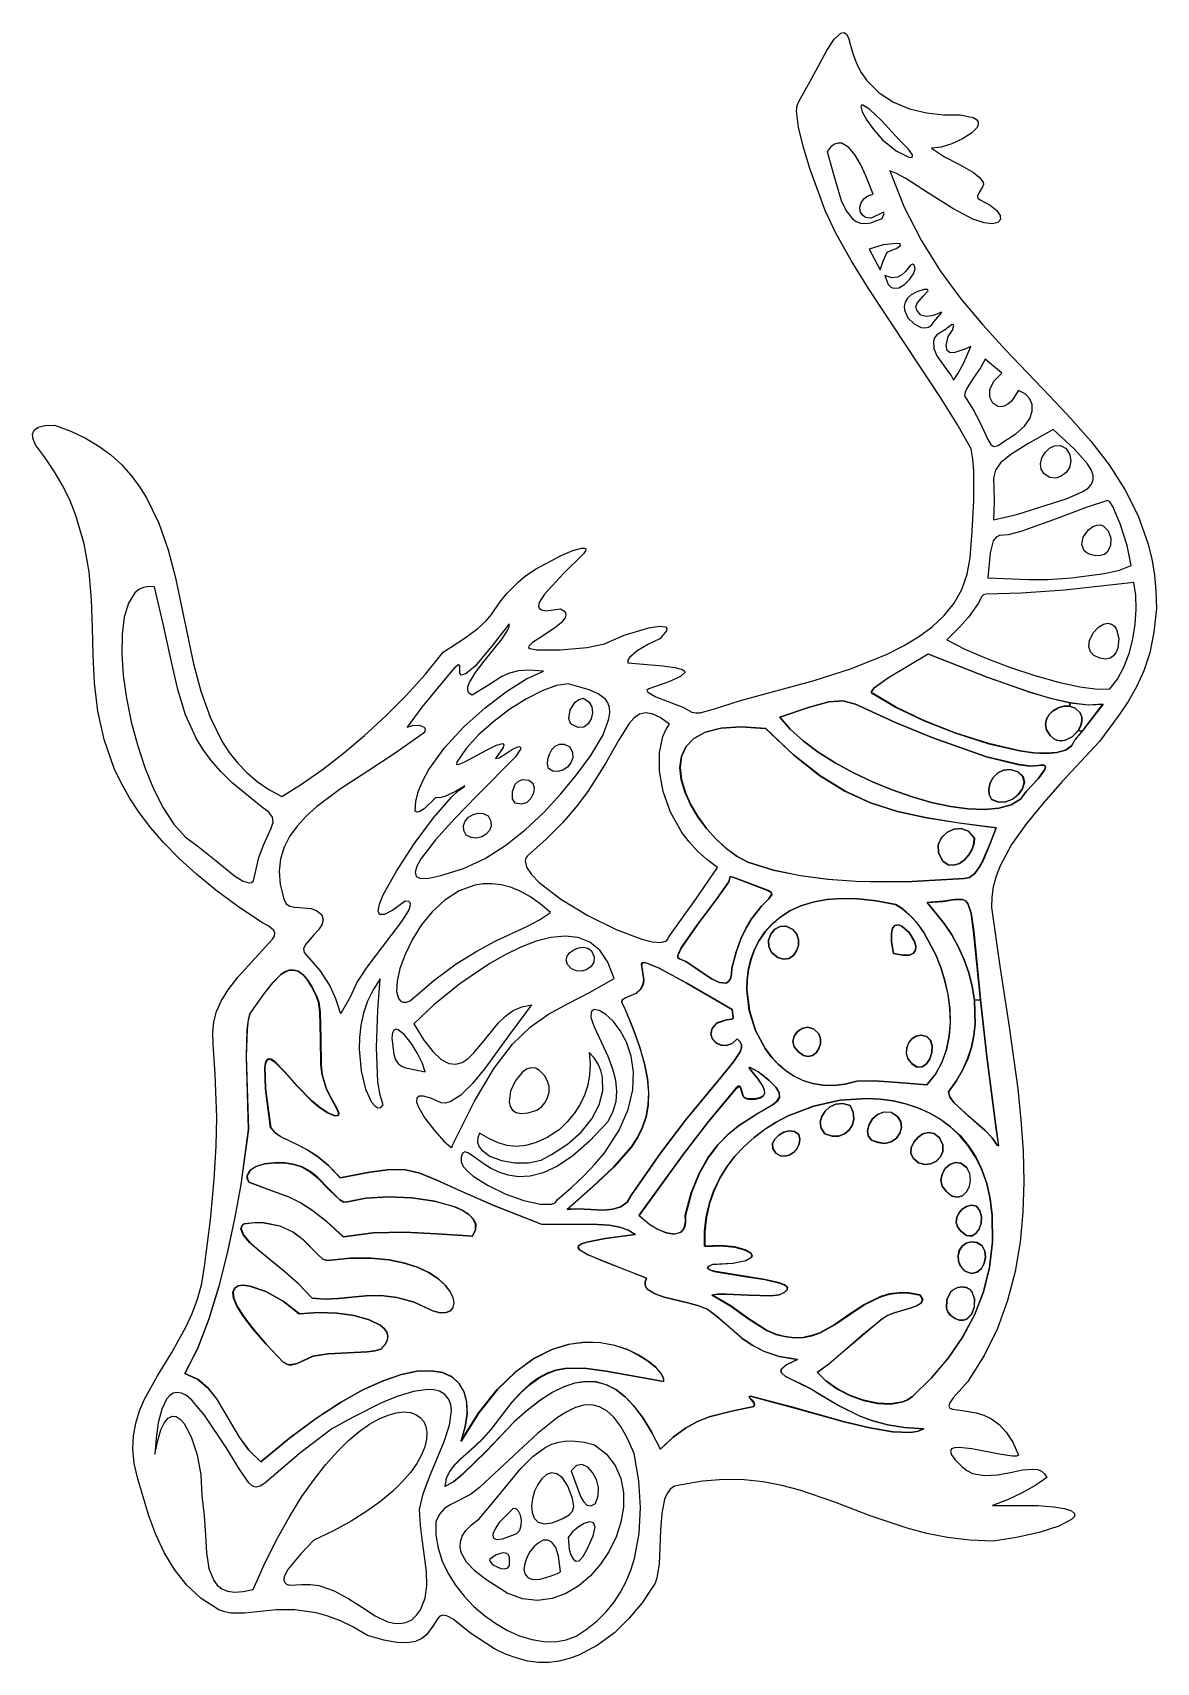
# Model space of a CAD drawing. Extents: x 5 to 164, y 4 to 234.
import ezdxf

# ---------------------------------------------------------------- set-up
doc = ezdxf.new("R2010")
doc.units = 0

msp = doc.modelspace()

# ---------------------------------------------------------------- linework, layer by layer
at = {"layer": 'Layer 1'}
for p, q in [((117.457181, 231.468368), (118.509395, 233.03299)), ((118.509395, 233.03299), (119.458753, 233.90209)), ((119.458753, 233.90209), (119.874707, 233.982079)), ((119.874707, 233.982079), (120.240762, 233.775699)), ((120.240762, 233.775699), (120.548857, 233.245453)), ((120.548857, 233.245453), (120.790931, 232.353846)), ((115.302152, 227.452443), (117.457181, 231.468368)), ((120.790931, 232.353846), (121.186015, 230.871497)), ((121.186015, 230.871497), (121.707933, 229.531899)), ((121.707933, 229.531899), (122.345937, 228.328974)), ((122.345937, 228.328974), (123.089278, 227.256645)), ((113.509601, 224.254076), (115.302152, 227.452443)), ((123.089278, 227.256645), (124.848976, 225.479468)), ((124.848976, 225.479468), (126.901037, 224.151752)), ((113.215307, 222.879853), (113.282976, 223.697665)), ((113.282976, 223.697665), (113.509601, 224.254076)), ((122.349759, 223.729159), (122.265332, 223.5555)), ((122.265332, 223.5555), (122.482984, 222.789199)), ((122.579556, 223.731738), (122.349759, 223.729159)), ((123.524872, 223.129406), (122.579556, 223.731738)), ((126.901037, 224.151752), (129.159473, 223.224882)), ((129.159473, 223.224882), (131.538294, 222.650241)), ((113.483583, 220.615637), (113.215307, 222.879853)), ((122.482984, 222.789199), (123.133292, 221.621344)), ((123.133292, 221.621344), (124.117036, 220.240441)), ((125.200501, 221.559996), (123.524872, 223.129406)), ((127.70566, 218.835), (125.200501, 221.559996)), ((131.538294, 222.650241), (133.951509, 222.379215)), ((133.951509, 222.379215), (136.313131, 222.363186)), ((136.313131, 222.363186), (138.115603, 221.995195)), ((138.115603, 221.995195), (138.598384, 221.711568)), ((138.598384, 221.711568), (138.837253, 221.377173)), ((138.858503, 221.003753), (138.688425, 220.603048)), ((138.837253, 221.377173), (138.858503, 221.003753)), ((114.167915, 217.772643), (113.483583, 220.615637)), ((124.117036, 220.240441), (125.335, 218.835)), ((125.335, 218.835), (127.24926, 217.311)), ((125.335, 218.835), (125.335, 218.835)), ((128.996332, 217.50613), (127.70566, 218.835)), ((136.620708, 218.962191), (135.122506, 218.283314)), ((137.879462, 219.766744), (136.620708, 218.962191)), ((138.688425, 220.603048), (137.879462, 219.766744)), ((115.121792, 214.662088), (114.167915, 217.772643)), ((118.048686, 217.83816), (117.516895, 217.198432)), ((117.516895, 217.198432), (118.482621, 213.802512)), ((118.573738, 218.228435), (118.048686, 217.83816)), ((119.089944, 218.393648), (118.573738, 218.228435)), ((119.595194, 218.358192), (119.089944, 218.393648)), ((120.564395, 217.782834), (119.595194, 218.358192)), ((121.464475, 216.697491), (120.564395, 217.782834)), ((122.278564, 215.297294), (121.464475, 216.697491)), ((127.24926, 217.311), (129.028581, 216.400834)), ((129.553777, 216.70775), (128.996332, 217.50613)), ((129.028581, 216.400834), (129.517894, 216.364453)), ((129.517894, 216.364453), (129.553777, 216.70775)), ((133.595199, 217.82404), (132.249131, 217.678296)), ((132.249131, 217.678296), (134.089747, 216.459891)), ((135.122506, 218.283314), (133.595199, 217.82404)), ((134.089747, 216.459891), (136.200238, 215.381715)), ((117.252125, 208.883159), (115.121792, 214.662088)), ((122.989797, 213.777373), (122.278564, 215.297294)), ((126.351, 214.489), (128.398515, 209.346176)), ((127.312696, 214.105112), (126.351, 214.489)), ((126.351, 214.489), (126.351, 214.489)), ((128.610064, 213.381581), (127.312696, 214.105112)), ((136.200238, 215.381715), (138.162564, 214.245329)), ((138.162564, 214.245329), (138.957526, 213.593296)), ((118.482621, 213.802512), (119.506558, 210.287533)), ((124.036225, 211.158882), (122.989797, 213.777373)), ((131.829516, 211.324398), (128.610064, 213.381581)), ((138.957526, 213.593296), (139.558681, 212.852296)), ((139.460345, 212.194807), (139.025988, 211.508214)), ((139.582108, 212.532647), (139.460345, 212.194807)), ((139.558681, 212.852296), (139.582108, 212.532647)), ((119.506558, 210.287533), (120.194144, 208.815298)), ((122.13828, 209.349138), (122.307835, 209.965782)), ((122.307835, 209.965782), (122.685087, 210.522564)), ((122.685087, 210.522564), (123.263422, 210.945068)), ((123.263422, 210.945068), (124.036225, 211.158882)), ((135.244741, 209.135063), (131.829516, 211.324398)), ((139.025988, 211.508214), (138.745089, 210.87983)), ((138.745089, 210.87983), (138.815148, 210.614751)), ((138.815148, 210.614751), (139.107126, 210.396966)), ((139.107126, 210.396966), (140.512724, 209.627579)), ((140.512724, 209.627579), (141.456624, 208.8615)), ((118.702481, 205.768576), (117.252125, 208.883159)), ((120.194144, 208.815298), (121.080829, 207.70918)), ((121.080829, 207.70918), (121.618056, 207.334651)), ((121.618056, 207.334651), (122.228127, 207.101137)), ((122.183039, 208.747046), (122.13828, 209.349138)), ((122.448724, 208.23392), (122.183039, 208.747046)), ((122.228127, 207.101137), (122.91873, 207.025133)), ((122.941951, 207.884174), (122.448724, 208.23392)), ((122.91873, 207.025133), (123.697555, 207.123132)), ((123.669336, 207.772222), (122.941951, 207.884174)), ((123.72578, 207.772222), (123.669336, 207.772222)), ((123.697555, 207.123132), (125.278, 207.744)), ((125.359139, 208.562443), (123.72578, 207.772222)), ((125.278, 207.744), (125.547434, 208.454846)), ((125.278, 207.744), (125.278, 207.744)), ((125.508684, 208.571483), (125.359139, 208.562443)), ((125.547434, 208.454846), (125.508684, 208.571483)), ((128.398515, 209.346176), (130.80239, 204.661122)), ((138.091126, 207.631186), (135.244741, 209.135063)), ((139.667381, 207.141157), (138.091126, 207.631186)), ((140.853375, 207.007653), (139.667381, 207.141157)), ((141.637202, 207.171805), (140.853375, 207.007653)), ((141.456624, 208.8615), (141.950733, 208.157598)), ((142.006957, 207.574743), (141.637202, 207.171805)), ((141.950733, 208.157598), (142.006957, 207.574743)), ((120.92532, 201.806799), (118.702481, 205.768576)), ((125.432564, 204.025715), (123.44378, 203.425555)), ((123.44378, 203.425555), (124.996, 200.490445)), ((125.40875, 201.721556), (126.012, 202.974)), ((127.310223, 204.226357), (125.432564, 204.025715)), ((126.012, 202.974), (127.337012, 203.529348)), ((126.012, 202.974), (126.012, 202.974)), ((127.838618, 204.141305), (127.310223, 204.226357)), ((127.337012, 203.529348), (127.896716, 203.913709)), ((127.896716, 203.913709), (127.838618, 204.141305)), ((130.80239, 204.661122), (133.494991, 200.372363)), ((123.367101, 197.833769), (120.92532, 201.806799)), ((124.996, 200.490445), (125.40875, 201.721556)), ((128.565861, 200.254291), (128.071195, 199.782795)), ((129.284625, 201.128733), (128.565861, 200.254291)), ((129.570901, 201.291545), (129.284625, 201.128733)), ((129.84989, 201.11133), (129.570901, 201.291545)), ((129.70525, 199.914092), (129.966747, 200.631608)), ((129.966747, 200.631608), (129.84989, 201.11133)), ((133.494991, 200.372363), (136.408684, 196.418425)), ((125.673, 199.672), (126.148809, 198.420025)), ((126.655853, 199.371583), (125.673, 199.672)), ((125.673, 199.672), (125.673, 199.672)), ((126.148809, 198.420025), (126.471214, 198.078857)), ((126.471214, 198.078857), (126.833638, 197.900615)), ((127.444889, 199.448536), (126.655853, 199.371583)), ((126.833638, 197.900615), (127.629593, 197.952043)), ((128.071195, 199.782795), (127.444889, 199.448536)), ((127.629593, 197.952043), (128.438778, 198.412583)), ((128.438778, 198.412583), (129.163295, 199.120508)), ((129.163295, 199.120508), (129.70525, 199.914092)), ((128.566175, 189.95714), (123.367101, 197.833769)), ((128.539593, 195.939062), (128.412754, 195.375376)), ((128.857608, 196.47596), (128.539593, 195.939062)), ((129.391439, 196.965977), (128.857608, 196.47596)), ((130.165726, 197.389021), (129.391439, 196.965977)), ((130.03251, 195.275233), (130.216892, 195.776342)), ((131.20511, 197.725), (130.165726, 197.389021)), ((130.216892, 195.776342), (131.088694, 196.76897)), ((131.088694, 196.76897), (131.764704, 197.51289)), ((131.704346, 197.703115), (131.20511, 197.725)), ((131.764704, 197.51289), (131.704346, 197.703115)), ((136.408684, 196.418425), (139.475834, 192.737834)), ((128.412754, 195.375376), (128.452451, 194.804992)), ((128.452451, 194.804992), (128.932889, 193.7245)), ((128.932889, 193.7245), (129.783785, 192.85832)), ((130.18911, 194.81811), (130.03251, 195.275233)), ((130.745948, 194.101807), (130.18911, 194.81811)), ((131.484687, 193.88722), (130.745948, 194.101807)), ((132.277666, 193.996085), (131.484687, 193.88722)), ((132.997222, 194.25014), (132.277666, 193.996085)), ((132.588, 193.153), (133.705424, 194.480768)), ((133.515696, 194.471122), (132.997222, 194.25014)), ((133.705424, 194.480768), (133.515696, 194.471122)), ((129.783785, 192.85832), (130.808017, 192.367188)), ((130.808017, 192.367188), (131.323534, 192.312493)), ((131.323534, 192.312493), (131.808463, 192.411836)), ((131.808463, 192.411836), (132.238165, 192.685308)), ((132.238165, 192.685308), (132.588, 193.153)), ((132.588, 193.153), (132.588, 193.153)), ((133.009242, 191.320643), (132.681186, 190.881669)), ((134.224781, 192.080107), (133.009242, 191.320643)), ((135.087762, 192.743331), (134.224781, 192.080107)), ((134.317826, 189.81737), (134.59167, 191.09233)), ((134.59167, 191.09233), (135.20506, 191.984859)), ((135.305767, 192.764719), (135.087762, 192.743331)), ((135.20506, 191.984859), (135.392473, 192.623387)), ((135.392473, 192.623387), (135.305767, 192.764719)), ((139.475834, 192.737834), (142.628809, 189.269116)), ((133.617077, 182.345079), (128.566175, 189.95714)), ((132.681186, 190.881669), (132.512046, 190.41235)), ((132.512046, 190.41235), (132.567829, 189.410131)), ((132.567829, 189.410131), (133.011226, 188.368886)), ((134.459377, 189.089436), (134.317826, 189.81737)), ((134.9052, 188.79145), (134.459377, 189.089436)), ((135.544168, 188.806333), (134.9052, 188.79145)), ((136.957042, 189.306396), (135.544168, 188.806333)), ((136.835334, 187.346208), (137.809, 189.653)), ((137.809, 189.653), (136.957042, 189.306396)), ((137.809, 189.653), (137.809, 189.653)), ((142.628809, 189.269116), (148.921694, 182.7214)), ((133.011226, 188.368886), (134.399406, 186.388922)), ((134.399406, 186.388922), (135.01346, 185.560005)), ((136.038814, 185.898735), (136.835334, 187.346208)), ((139.168419, 186.639938), (138.190342, 185.229711)), ((139.81312, 187.87554), (139.168419, 186.639938)), ((142.18378, 185.89999), (139.81312, 187.87554)), ((135.01346, 185.560005), (135.353671, 184.911667)), ((135.353671, 184.911667), (136.038814, 185.898735)), ((138.190342, 185.229711), (137.296932, 183.851234)), ((140.501909, 183.599881), (141.029644, 184.772425)), ((141.029644, 184.772425), (142.18378, 185.89999)), ((135.873643, 178.702758), (133.617077, 182.345079)), ((137.012615, 183.238393), (136.90623, 182.71088)), ((136.90623, 182.71088), (138.159172, 180.693207)), ((137.296932, 183.851234), (137.012615, 183.238393)), ((140.494081, 182.522587), (140.501909, 183.599881)), ((140.899665, 181.680772), (140.494081, 182.522587)), ((143.531938, 181.97049), (143.023428, 181.526708)), ((144.52622, 183.47288), (143.531938, 181.97049)), ((145.45171, 182.971441), (144.52622, 183.47288)), ((146.10931, 182.2924), (145.45171, 182.971441)), ((146.463961, 181.467177), (146.10931, 182.2924)), ((148.921694, 182.7214), (151.926336, 179.519454)), ((138.159172, 180.693207), (139.060863, 178.974246)), ((141.612166, 181.214665), (140.899665, 181.680772)), ((142.05023, 181.166324), (141.612166, 181.214665)), ((142.525088, 181.264495), (142.05023, 181.166324)), ((143.023428, 181.526708), (142.525088, 181.264495)), ((145.359657, 178.428605), (146.124192, 179.50386)), ((146.124192, 179.50386), (146.480608, 180.52719)), ((146.480608, 180.52719), (146.463961, 181.467177)), ((151.926336, 179.519454), (154.746267, 176.283484)), ((5.35869, 177.271165), (5.576917, 177.856886)), ((5.440765, 176.566382), (5.35869, 177.271165)), ((5.576917, 177.856886), (6.138771, 178.28981)), ((6.138771, 178.28981), (7.087577, 178.536203)), ((7.087577, 178.536203), (8.46666, 178.56233)), ((8.46666, 178.56233), (10.769268, 177.717294)), ((10.769268, 177.717294), (12.849729, 176.728252)), ((137.837181, 175.203976), (135.873643, 178.702758)), ((139.060863, 178.974246), (140.194154, 176.52636)), ((142.466, 176.248), (144.151945, 177.332845)), ((144.151945, 177.332845), (145.359657, 178.428605)), ((149.40822, 177.9694), (145.852012, 175.933764)), ((152.381241, 175.229212), (149.40822, 177.9694)), ((5.779817, 175.77627), (5.440765, 176.566382)), ((7.05555, 174.075), (5.779817, 175.77627)), ((12.849729, 176.728252), (14.721872, 175.60449)), ((14.721872, 175.60449), (16.399526, 174.355293)), ((138.074204, 173.825425), (137.837181, 175.203976)), ((140.194154, 176.52636), (140.617584, 175.844382)), ((140.617584, 175.844382), (141.073425, 175.555014)), ((141.073425, 175.555014), (141.657592, 175.681728)), ((141.657592, 175.681728), (142.466, 176.248)), ((142.466, 176.248), (142.466, 176.248)), ((145.852012, 175.933764), (143.458642, 174.431924)), ((148.275793, 174.688375), (148.893155, 175.295631)), ((148.893155, 175.295631), (149.634537, 175.656828)), ((149.634537, 175.656828), (150.445348, 175.676705)), ((150.445348, 175.676705), (151.271, 175.26)), ((151.271, 175.26), (151.797356, 174.369843)), ((151.271, 175.26), (151.271, 175.26)), ((154.253601, 173.118729), (152.381241, 175.229212)), ((154.746267, 176.283484), (157.313852, 172.952016)), ((8.469823, 171.983117), (7.05555, 174.075)), ((16.399526, 174.355293), (17.896519, 172.989949)), ((17.896519, 172.989949), (19.22668, 171.517743)), ((138.20407, 172.086718), (138.074204, 173.825425)), ((142.004538, 173.259489), (141.266127, 172.212067)), ((143.458642, 174.431924), (142.004538, 173.259489)), ((147.631487, 173.116734), (147.83704, 173.930322)), ((147.713724, 172.342873), (147.631487, 173.116734)), ((147.83704, 173.930322), (148.275793, 174.688375)), ((151.711037, 172.609373), (151.239252, 171.883919)), ((151.920553, 173.462157), (151.711037, 172.609373)), ((151.797356, 174.369843), (151.920553, 173.462157)), ((154.787781, 172.256632), (154.253601, 173.118729)), ((157.313852, 172.952016), (159.561457, 169.463575)), ((9.666596, 169.913108), (8.469823, 171.983117)), ((19.22668, 171.517743), (20.403837, 169.947961)), ((138.211125, 167.940255), (138.20407, 172.086718)), ((141.266127, 172.212067), (141.01984, 171.085269)), ((141.01984, 171.085269), (141.042104, 169.674702)), ((148.13834, 171.704), (147.713724, 172.342873)), ((148.954743, 171.195836), (148.13834, 171.704)), ((149.79066, 171.104721), (148.954743, 171.195836)), ((150.575645, 171.358225), (149.79066, 171.104721)), ((151.239252, 171.883919), (150.575645, 171.358225)), ((155.059693, 171.500368), (154.787781, 172.256632)), ((154.833915, 170.236546), (155.073638, 170.832739)), ((155.073638, 170.832739), (155.059693, 171.500368)), ((10.664672, 167.863031), (9.666596, 169.913108)), ((20.403837, 169.947961), (21.441819, 168.289891)), ((21.441819, 168.289891), (23.155573, 164.746027)), ((141.042104, 169.674702), (141.109348, 167.775976)), ((144.3, 165.975), (151.424327, 168.22219)), ((151.424327, 168.22219), (153.610661, 169.189681)), ((153.610661, 169.189681), (154.344823, 169.694593)), ((154.344823, 169.694593), (154.833915, 170.236546)), ((159.561457, 169.463575), (161.421448, 165.756687)), ((11.482858, 165.830942), (10.664672, 167.863031)), ((12.654778, 161.812955), (11.482858, 165.830942)), ((137.995931, 163.587427), (138.211125, 167.940255)), ((141.109348, 167.775976), (140.998, 165.1847)), ((140.998, 165.1847), (144.3, 165.975)), ((144.3, 165.975), (144.3, 165.975)), ((154.068753, 166.964429), (149.468093, 165.191721)), ((157.08456, 167.92222), (154.068753, 166.964429)), ((157.417547, 167.748035), (157.08456, 167.92222)), ((157.859345, 167.068496), (157.417547, 167.748035)), ((158.901362, 164.648441), (157.859345, 167.068496)), ((161.421448, 165.756687), (162.826192, 161.769878)), ((23.155573, 164.746027), (24.478571, 160.960443)), ((137.69607, 159.851076), (137.995931, 163.587427)), ((144.872716, 163.556598), (143.073927, 163.088287)), ((149.468093, 165.191721), (144.872716, 163.556598)), ((153.669547, 162.735241), (154.404, 163.802)), ((154.404, 163.802), (155.016427, 164.24391)), ((154.404, 163.802), (154.404, 163.802)), ((155.016427, 164.24391), (155.579409, 164.457286)), ((155.579409, 164.457286), (156.086499, 164.472224)), ((156.086499, 164.472224), (156.531246, 164.318821)), ((156.531246, 164.318821), (157.207917, 163.627377)), ((157.207917, 163.627377), (157.557828, 162.623725)), ((159.874587, 161.572221), (158.901362, 164.648441)), ((13.332796, 157.843599), (12.654778, 161.812955)), ((81.620124, 160.870941), (82.860356, 161.218483)), ((82.860356, 161.218483), (83.247556, 161.224594)), ((83.247556, 161.224594), (83.439129, 161.098373)), ((83.439129, 161.098373), (83.404815, 160.824398)), ((140.977589, 162.227512), (140.532207, 160.549174)), ((141.356714, 162.770679), (140.977589, 162.227512)), ((141.87276, 163.01156), (141.356714, 162.770679)), ((143.073927, 163.088287), (141.87276, 163.01156)), ((153.482875, 161.702931), (153.669547, 162.735241)), ((153.820266, 160.845268), (153.482875, 161.702931)), ((157.529385, 161.548635), (157.070995, 160.642879)), ((157.557828, 162.623725), (157.529385, 161.548635)), ((160.443, 158.75), (159.874587, 161.572221)), ((162.826192, 161.769878), (163.33671, 159.652293)), ((24.478571, 160.960443), (25.52144, 157.007427)), ((76.351611, 158.256032), (79.960526, 160.179111)), ((79.960526, 160.179111), (81.620124, 160.870941)), ((83.11435, 160.38725), (80.321682, 157.626768)), ((83.404815, 160.824398), (83.11435, 160.38725)), ((137.307401, 157.511098), (137.69607, 159.851076)), ((140.532207, 160.549174), (140.20765, 157.02845)), ((154.178072, 160.525741), (153.820266, 160.845268)), ((154.658, 160.30245), (154.178072, 160.525741)), ((155.464399, 160.128431), (154.658, 160.30245)), ((156.131065, 160.147227), (155.464399, 160.128431)), ((156.664447, 160.328742), (156.131065, 160.147227)), ((157.070995, 160.642879), (156.664447, 160.328742)), ((163.33671, 159.652293), (163.708054, 157.441674)), ((13.667354, 153.907328), (13.332796, 157.843599)), ((25.52144, 157.007427), (26.39481, 152.96127)), ((73.97036, 156.43614), (74.88648, 157.271506)), ((74.88648, 157.271506), (76.351611, 158.256032)), ((80.321682, 157.626768), (77.621623, 154.728701)), ((136.544636, 155.381754), (137.307401, 157.511098)), ((140.20765, 157.02845), (146.014367, 156.760339)), ((146.014367, 156.760339), (148.700767, 156.758575)), ((148.700767, 156.758575), (152.03275, 157.000228)), ((152.03275, 157.000228), (156.671844, 157.631653)), ((156.671844, 157.631653), (158.799449, 158.09955)), ((158.799449, 158.09955), (160.443, 158.75)), ((160.443, 158.75), (160.443, 158.75)), ((163.708054, 157.441674), (163.931768, 155.130338)), ((19.794221, 154.876058), (18.892757, 153.447723)), ((20.364348, 155.357279), (19.794221, 154.876058)), ((21.016905, 155.66774), (20.364348, 155.357279)), ((21.754014, 155.795846), (21.016905, 155.66774)), ((22.5778, 155.73), (21.754014, 155.795846)), ((23.900144, 150.108606), (22.5778, 155.73)), ((71.303787, 153.598047), (72.312792, 154.805427)), ((72.312792, 154.805427), (73.97036, 156.43614)), ((77.621623, 154.728701), (76.884265, 153.548881)), ((135.441137, 153.448781), (136.544636, 155.381754)), ((139.358584, 154.360564), (138.822801, 153.390315)), ((139.595716, 154.591481), (139.358584, 154.360564)), ((139.96051, 154.707057), (139.595716, 154.591481)), ((144.918794, 154.827884), (139.96051, 154.707057)), ((151.053154, 155.251768), (144.918794, 154.827884)), ((160.80966, 156.351), (151.053154, 155.251768)), ((161.092436, 154.570344), (160.80966, 156.351)), ((161.161559, 152.58861), (161.092436, 154.570344)), ((163.931768, 155.130338), (163.9994, 152.7106)), ((13.808891, 149.988594), (13.667354, 153.907328)), ((18.892757, 153.447723), (18.295523, 151.475503)), ((26.39481, 152.96127), (28.075568, 144.886692)), ((70.121533, 151.82887), (71.303787, 153.598047)), ((76.884265, 153.548881), (76.769895, 153.082416)), ((76.769895, 153.082416), (76.863594, 152.719634)), ((76.863594, 152.719634), (77.194259, 152.476576)), ((77.194259, 152.476576), (77.790786, 152.369283)), ((77.790786, 152.369283), (79.89702, 152.62615)), ((79.89702, 152.62615), (80.342718, 152.356047)), ((80.342718, 152.356047), (80.583944, 152.056799)), ((80.583944, 152.056799), (80.643765, 151.732995)), ((134.030267, 151.697917), (135.441137, 153.448781)), ((138.822801, 153.390315), (137.46416, 151.471536)), ((161.022984, 150.493109), (161.161559, 152.58861)), ((163.9994, 152.7106), (163.655001, 149.357503)), ((13.907848, 146.071849), (13.808891, 149.988594)), ((18.295523, 151.475503), (17.985527, 149.052169)), ((24.91227, 145.339472), (23.900144, 150.108606)), ((66.275316, 148.447498), (68.203742, 149.879775)), ((68.203742, 149.879775), (69.39332, 150.954864)), ((69.39332, 150.954864), (70.121533, 151.82887)), ((72.64403, 150.53764), (70.372146, 147.62017)), ((71.625383, 148.399825), (72.448568, 149.667171)), ((72.448568, 149.667171), (72.640268, 150.160945)), ((72.640268, 150.160945), (72.64403, 150.53764)), ((79.029189, 149.906235), (76.825212, 148.470872)), ((79.965482, 150.660131), (79.029189, 149.906235)), ((80.545249, 151.389222), (79.965482, 150.660131)), ((80.643765, 151.732995), (80.545249, 151.389222)), ((88.84697, 148.901259), (92.371211, 149.962679)), ((92.371211, 149.962679), (93.811865, 150.189615)), ((93.811865, 150.189615), (94.710125, 150.076891)), ((94.710125, 150.076891), (94.878963, 149.861015)), ((94.878963, 149.861015), (94.81993, 149.521652)), ((130.419862, 148.685464), (132.345388, 150.114899)), ((132.345388, 150.114899), (134.030267, 151.697917)), ((136.198455, 150.054955), (134.39366, 148.27945)), ((137.46416, 151.471536), (136.198455, 150.054955)), ((155.053, 149.268), (155.832204, 150.03647)), ((155.832204, 150.03647), (156.526783, 150.466728)), ((156.526783, 150.466728), (157.132809, 150.603547)), ((157.132809, 150.603547), (157.646355, 150.491699)), ((157.646355, 150.491699), (158.063493, 150.175956)), ((158.063493, 150.175956), (158.380297, 149.701092)), ((158.380297, 149.701092), (158.69719, 148.453086)), ((160.682664, 148.371152), (161.022984, 150.493109)), ((17.985527, 149.052169), (17.945778, 146.27049)), ((63.33056, 146.50193), (66.275316, 148.447498)), ((70.372146, 147.62017), (67.84626, 144.55453)), ((69.08803, 145.246001), (71.625383, 148.399825)), ((75.40969, 147.37682), (75.376955, 147.186527)), ((75.926621, 147.862827), (75.40969, 147.37682)), ((76.825212, 148.470872), (75.926621, 147.862827)), ((83.628961, 147.194257), (86.10589, 147.715486)), ((86.10589, 147.715486), (88.84697, 148.901259)), ((92.285234, 147.653309), (90.709641, 146.72418)), ((93.89522, 148.421041), (92.285234, 147.653309)), ((94.81993, 149.521652), (93.89522, 148.421041)), ((125.98032, 146.230292), (128.287052, 147.395349)), ((128.287052, 147.395349), (130.419862, 148.685464)), ((134.39366, 148.27945), (136.973927, 146.960434)), ((154.463736, 147.267209), (154.550623, 148.173589)), ((154.699703, 146.556892), (154.463736, 147.267209)), ((154.550623, 148.173589), (155.053, 149.268)), ((155.053, 149.268), (155.053, 149.268)), ((158.69719, 148.453086), (158.565615, 147.105862)), ((160.146552, 146.310052), (160.682664, 148.371152)), ((163.655001, 149.357503), (163.048665, 146.443943)), ((14.114667, 142.141546), (13.907848, 146.071849)), ((17.945778, 146.27049), (18.159284, 143.223236)), ((25.848994, 141.245671), (24.91227, 145.339472)), ((60.820492, 143.415521), (63.33056, 146.50193)), ((67.869955, 143.645275), (69.08803, 145.246001)), ((75.376955, 147.186527), (75.567172, 147.037161)), ((75.567172, 147.037161), (76.505505, 146.850299)), ((76.505505, 146.850299), (79.837047, 146.847653)), ((79.837047, 146.847653), (83.628961, 147.194257)), ((89.605006, 145.789759), (89.365723, 145.369347)), ((89.365723, 145.369347), (89.40789, 145.006151)), ((89.40789, 145.006151), (94.303553, 144.595606)), ((90.709641, 146.72418), (89.605006, 145.789759)), ((120.978541, 144.2183), (125.98032, 146.230292)), ((131.79806, 146.247775), (126.178316, 142.892857)), ((126.198997, 142.931999), (131.797576, 146.276333)), ((131.797576, 146.276333), (140.172524, 142.970806)), ((140.172955, 142.952827), (131.79806, 146.247775)), ((136.973927, 146.960434), (140.048216, 145.631752)), ((140.048216, 145.631752), (143.412146, 144.363196)), ((155.165889, 146.05067), (154.699703, 146.556892)), ((156.068441, 145.654271), (155.165889, 146.05067)), ((156.831384, 145.546474), (156.068441, 145.654271)), ((157.458645, 145.682507), (156.831384, 145.546474)), ((157.954152, 146.017598), (157.458645, 145.682507)), ((158.321833, 146.506974), (157.954152, 146.017598)), ((158.565615, 147.105862), (158.321833, 146.506974)), ((159.420601, 144.397118), (160.146552, 146.310052)), ((163.048665, 146.443943), (162.217433, 143.893522)), ((18.159284, 143.223236), (18.609055, 140.003175)), ((28.075568, 144.886692), (29.104214, 141.006851)), ((58.093137, 140.405506), (60.820492, 143.415521)), ((63.81049, 143.03053), (60.300356, 138.737231)), ((64.937723, 144.329964), (63.81049, 143.03053)), ((65.488827, 144.752966), (64.937723, 144.329964)), ((65.6629, 144.579333), (65.488827, 144.752966)), ((65.659041, 144.088863), (65.6629, 144.579333)), ((65.676349, 143.56135), (65.659041, 144.088863)), ((65.913923, 143.276593), (65.676349, 143.56135)), ((66.57086, 143.514387), (65.913923, 143.276593)), ((67.84626, 144.55453), (66.57086, 143.514387)), ((67.016344, 142.219172), (67.869955, 143.645275)), ((71.620932, 143.108169), (69.727414, 141.856692)), ((72.669229, 143.57615), (71.620932, 143.108169)), ((72.265584, 140.964772), (75.097854, 142.739784)), ((73.927209, 143.883396), (72.669229, 143.57615)), ((75.501368, 143.988237), (73.927209, 143.883396)), ((75.097854, 142.739784), (77.4982, 143.849)), ((77.4982, 143.849), (75.501368, 143.988237)), ((77.4982, 143.849), (77.4982, 143.849)), ((94.303553, 144.595606), (96.036677, 144.358749)), ((96.813553, 143.065432), (95.163994, 142.313299)), ((96.036677, 144.358749), (97.119589, 144.050124)), ((97.421982, 143.631696), (96.813553, 143.065432)), ((97.119589, 144.050124), (97.376494, 143.857012)), ((97.376494, 143.857012), (97.421982, 143.631696)), ((115.681423, 142.535384), (120.978541, 144.2183)), ((126.178316, 142.892857), (124.126473, 141.425744)), ((124.141862, 141.466208), (126.198997, 142.931999)), ((140.172524, 142.970806), (146.108878, 140.882803)), ((146.10932, 140.866149), (140.172955, 142.952827)), ((143.412146, 144.363196), (146.861333, 143.224556)), ((146.861333, 143.224556), (150.191394, 142.285625)), ((157.423, 141.365), (158.510766, 142.719664)), ((158.510766, 142.719664), (159.420601, 144.397118)), ((162.217433, 143.893522), (161.198348, 141.629844)), ((14.579788, 138.182138), (14.114667, 142.141546)), ((26.945133, 137.650276), (25.848994, 141.245671)), ((29.104214, 141.006851), (30.405876, 137.331029)), ((55.209017, 137.511243), (58.093137, 140.405506)), ((66.775243, 141.110569), (66.803727, 141.616253)), ((66.961899, 140.719978), (66.775243, 141.110569)), ((66.803727, 141.616253), (67.016344, 142.219172)), ((67.3947, 140.46234), (66.961899, 140.719978)), ((69.727414, 141.856692), (67.3947, 140.46234)), ((69.236211, 138.662543), (72.265584, 140.964772)), ((77.302813, 141.0722), (75.065492, 139.928375)), ((79.315902, 141.813197), (77.302813, 141.0722)), ((80.96949, 142.071), (79.315902, 141.813197)), ((83.9046, 141.205808), (80.96949, 142.071)), ((85.218035, 140.657127), (83.9046, 141.205808)), ((86.225877, 139.869661), (85.218035, 140.657127)), ((92.343, 141.337261), (92.082716, 141.135406)), ((92.082716, 141.135406), (92.208062, 140.876004)), ((92.208062, 140.876004), (93.337832, 140.229539)), ((95.163994, 142.313299), (92.343, 141.337261)), ((105.26877, 139.700376), (115.681423, 142.535384)), ((124.126473, 141.425744), (123.758866, 140.928823)), ((123.758866, 140.928823), (123.798243, 140.762529)), ((123.767642, 140.965484), (124.141862, 141.466208)), ((123.802719, 140.795738), (123.767642, 140.965484)), ((123.798243, 140.762529), (124.00873, 140.659775)), ((124.008246, 140.688333), (123.802719, 140.795738)), ((127.168427, 138.795682), (124.008246, 140.688333)), ((124.00873, 140.659775), (127.168899, 138.768281)), ((146.108878, 140.882803), (149.053563, 140.020538)), ((149.054021, 140.000081), (146.10932, 140.866149)), ((150.191394, 142.285625), (153.197948, 141.616195)), ((153.197948, 141.616195), (155.676611, 141.286056)), ((155.676611, 141.286056), (157.423, 141.365)), ((157.423, 141.365), (157.423, 141.365)), ((161.198348, 141.629844), (160.02845, 139.57651)), ((15.453652, 134.178078), (14.579788, 138.182138)), ((18.609055, 140.003175), (19.278099, 136.703078)), ((60.300356, 138.737231), (58.25072, 135.94676)), ((66.24455, 135.971676), (69.236211, 138.662543)), ((72.739203, 138.462091), (70.459212, 136.753714)), ((75.065492, 139.928375), (72.739203, 138.462091)), ((81.04625, 137.169204), (81.244679, 138.373986)), ((81.244679, 138.373986), (81.9617, 139.472998)), ((81.9617, 139.472998), (82.47996, 139.840578)), ((82.47996, 139.840578), (83.0862, 140.011)), ((83.0862, 140.011), (83.875979, 139.529183)), ((83.0862, 140.011), (83.0862, 140.011)), ((83.875979, 139.529183), (84.30328, 138.802296)), ((84.30328, 138.802296), (84.40779, 137.955685)), ((86.567658, 139.348556), (86.225877, 139.869661)), ((86.77599, 138.722363), (86.567658, 139.348556)), ((86.831856, 137.975949), (86.77599, 138.722363)), ((93.337832, 140.229539), (97.169, 138.740821)), ((97.169, 138.740821), (98.410777, 138.065251)), ((98.410777, 138.065251), (98.962874, 137.943101)), ((99.610221, 137.971764), (101.613997, 138.502694)), ((101.613997, 138.502694), (105.26877, 139.700376)), ((110.85647, 137.35796), (115.023881, 138.756889)), ((115.024223, 138.756357), (110.85684, 137.35744)), ((115.023881, 138.756889), (117.769153, 139.516518)), ((117.769484, 139.515981), (115.024223, 138.756357)), ((117.769153, 139.516518), (119.72861, 139.656361)), ((119.728942, 139.655824), (117.769484, 139.515981)), ((119.72861, 139.656361), (121.538575, 139.195931)), ((121.538915, 139.195396), (119.728942, 139.655824)), ((121.538575, 139.195931), (127.255319, 136.552304)), ((127.255684, 136.551778), (121.538915, 139.195396)), ((131.192135, 136.871281), (127.168427, 138.795682)), ((127.168899, 138.768281), (131.192601, 136.846691)), ((148.854139, 137.71011), (149.433741, 138.257246)), ((149.433933, 138.27043), (148.854331, 137.721476)), ((149.053563, 140.020538), (151.807076, 139.390113)), ((151.80756, 139.361555), (149.054021, 140.000081)), ((149.433741, 138.257246), (150.14398, 138.6582)), ((150.144173, 138.670888), (149.433933, 138.27043)), ((150.14398, 138.6582), (150.926319, 138.877913)), ((150.926511, 138.886799), (150.144173, 138.670888)), ((150.926319, 138.877913), (151.722218, 138.881329)), ((151.722409, 138.882113), (150.926511, 138.886799)), ((151.722106, 138.910225), (151.835, 139.39)), ((152.533497, 138.624474), (151.722106, 138.910225)), ((151.722218, 138.881329), (152.533777, 138.595916)), ((151.807076, 139.390113), (151.722409, 138.882113)), ((154.386361, 139.040528), (151.80756, 139.361555)), ((151.835, 139.39), (154.413805, 139.068973)), ((151.835, 139.39), (151.835, 139.39)), ((153.217886, 137.978892), (152.533497, 138.624474)), ((152.533777, 138.595916), (153.218, 137.95)), ((156.46344, 139.192445), (153.52833, 135.354225)), ((153.52915, 135.325775), (156.436, 139.164)), ((156.436, 139.164), (154.386361, 139.040528)), ((154.413805, 139.068973), (156.46344, 139.192445)), ((156.436, 139.164), (156.436, 139.164)), ((160.02845, 139.57651), (158.744782, 137.657123)), ((19.278099, 136.703078), (20.149425, 133.415713)), ((28.435504, 134.37636), (26.945133, 137.650276)), ((30.405876, 137.331029), (32.091182, 133.933516)), ((52.228656, 134.77209), (55.209017, 137.511243)), ((58.25072, 135.94676), (58.979206, 136.188854)), ((58.979206, 136.188854), (59.929942, 136.23251)), ((59.929942, 136.23251), (60.647844, 135.942791)), ((60.647844, 135.942791), (60.77727, 135.630749)), ((63.525421, 133.030751), (66.24455, 135.971676)), ((70.459212, 136.753714), (68.360785, 134.883612)), ((81.176232, 136.669411), (81.04625, 137.169204)), ((81.47753, 136.31389), (81.176232, 136.669411)), ((82.391666, 135.878927), (81.47753, 136.31389)), ((83.181447, 135.950971), (82.391666, 135.878927)), ((83.807187, 136.404676), (83.181447, 135.950971)), ((84.229197, 137.114696), (83.807187, 136.404676)), ((84.40779, 137.955685), (84.229197, 137.114696)), ((85.894487, 134.864079), (86.716238, 137.094184)), ((86.716238, 137.094184), (86.831856, 137.975949)), ((89.559213, 136.435611), (88.081515, 134.04483)), ((90.271768, 137.241342), (89.559213, 136.435611)), ((91.023681, 137.75384), (90.271768, 137.241342)), ((91.857614, 137.948012), (91.023681, 137.75384)), ((92.816233, 137.798764), (91.857614, 137.948012)), ((93.9422, 137.281001), (92.816233, 137.798764)), ((95.27818, 136.36963), (93.9422, 137.281001)), ((94.741877, 135.561339), (95.27818, 136.36963)), ((98.962874, 137.943101), (99.610221, 137.971764)), ((100.323523, 135.226759), (102.524001, 135.793615)), ((102.551717, 135.802254), (100.351239, 135.239043)), ((102.524001, 135.793615), (105.34195, 135.984846)), ((105.369667, 135.989177), (102.551717, 135.802254)), ((105.34195, 135.984846), (108.82483, 135.74948)), ((108.85255, 135.74884), (105.369667, 135.989177)), ((108.82483, 135.74948), (112.767247, 132.007429)), ((112.785739, 132.005717), (108.85255, 135.74884)), ((112.316978, 135.65753), (110.85647, 137.35796)), ((110.85684, 137.35744), (112.31739, 135.6571)), ((127.255319, 136.552304), (132.434745, 134.408133)), ((132.435117, 134.407611), (127.255684, 136.551778)), ((135.704656, 135.084463), (131.192135, 136.871281)), ((131.192601, 136.846691), (135.705119, 135.063346)), ((148.321004, 136.31752), (148.463713, 137.051849)), ((148.484549, 135.542181), (148.321004, 136.31752)), ((148.463905, 137.060073), (148.321195, 136.322272)), ((148.321195, 136.322272), (148.484741, 135.544123)), ((148.463713, 137.051849), (148.854139, 137.71011)), ((148.854331, 137.721476), (148.463905, 137.060073)), ((152.935664, 135.438892), (153.273448, 136.061985)), ((153.285469, 136.033093), (152.935778, 135.41)), ((153.451601, 137.371673), (153.217886, 137.978892)), ((153.218, 137.95), (153.455684, 137.342781)), ((153.218, 137.95), (153.218, 137.95)), ((153.273448, 136.061985), (153.457775, 136.719475)), ((153.468472, 136.690583), (153.285469, 136.033093)), ((153.457775, 136.719475), (153.451601, 137.371673)), ((153.455684, 137.342781), (153.468472, 136.690583)), ((158.744782, 137.657123), (155.9843, 133.9146)), ((16.8867, 130.113818), (15.453652, 134.178078)), ((29.401906, 132.804666), (28.435504, 134.37636)), ((32.091182, 133.933516), (33.112274, 132.362341)), ((49.212577, 132.227405), (52.228656, 134.77209)), ((60.67783, 135.184761), (56.693003, 132.344518)), ((60.77727, 135.630749), (60.67783, 135.184761)), ((68.360785, 134.883612), (66.579189, 132.932151)), ((70.825498, 133.383272), (71.730649, 133.610979)), ((71.730649, 133.610979), (71.892287, 133.457005)), ((71.892287, 133.457005), (71.805672, 133.076026)), ((79.135999, 133.247412), (79.727297, 133.521766)), ((79.727297, 133.521766), (80.418472, 133.513768)), ((80.418472, 133.513768), (81.1953, 133.153)), ((84.1586, 131.911), (85.894487, 134.864079)), ((88.081515, 134.04483), (86.249276, 130.782249)), ((93.831795, 132.342704), (94.32017, 134.608848)), ((94.32017, 134.608848), (94.741877, 135.561339)), ((97.585142, 133.17007), (98.693057, 134.335253)), ((98.720774, 134.350519), (97.612861, 133.187655)), ((98.693057, 134.335253), (100.323523, 135.226759)), ((100.351239, 135.239043), (98.720774, 134.350519)), ((114.141329, 133.999143), (112.316978, 135.65753)), ((112.31739, 135.6571), (114.141768, 133.998789)), ((116.272017, 132.403677), (114.141329, 133.999143)), ((114.141768, 133.998789), (116.272471, 132.403384)), ((132.434745, 134.408133), (140.00997, 131.74174)), ((140.01034, 131.74122), (132.435117, 134.407611)), ((140.331275, 133.604562), (135.704656, 135.084463)), ((135.705119, 135.063346), (140.33174, 133.586586)), ((144.697278, 132.600911), (140.331275, 133.604562)), ((140.33174, 133.586586), (144.697747, 132.584754)), ((149.012888, 134.760889), (148.484549, 135.542181)), ((148.484741, 135.544123), (149.013079, 134.761673)), ((149.492833, 134.322288), (149.012888, 134.760889)), ((149.013079, 134.761673), (149.493133, 134.332193)), ((150.01081, 134.072533), (149.492833, 134.322288)), ((149.493133, 134.332193), (150.011174, 134.089284)), ((150.549293, 133.99145), (150.01081, 134.072533)), ((150.011174, 134.089284), (150.549681, 134.01311)), ((151.090752, 134.058864), (150.549293, 133.99145)), ((150.549681, 134.01311), (151.091135, 134.083834)), ((155.9843, 133.9146), (150.713808, 128.250315)), ((152.112484, 134.558484), (151.090752, 134.058864)), ((151.091135, 134.083834), (152.112798, 134.586636)), ((152.484446, 134.140783), (152.013026, 133.286621)), ((152.013508, 133.262714), (152.48493, 134.112225)), ((152.935778, 135.41), (152.112484, 134.558484)), ((152.112798, 134.586636), (152.936, 135.439)), ((153.528666, 135.354333), (152.484446, 134.140783)), ((152.48493, 134.112225), (153.52915, 135.325775)), ((153.52833, 135.354225), (152.935664, 135.438892)), ((152.936, 135.439), (153.528666, 135.354333)), ((152.936, 135.439), (152.936, 135.439)), ((20.149425, 133.415713), (21.206043, 130.23385)), ((30.554922, 131.246995), (29.401906, 132.804666)), ((31.923904, 129.681229), (30.554922, 131.246995)), ((33.112274, 132.362341), (34.270763, 130.888602)), ((46.221303, 129.916544), (49.212577, 132.227405)), ((56.693003, 132.344518), (52.664516, 129.729501)), ((61.313641, 129.978345), (63.525421, 133.030751)), ((66.579189, 132.932151), (65.24969, 130.9797)), ((66.386955, 131.031293), (69.415988, 132.683615)), ((73.547025, 131.7417), (68.103675, 126.26924)), ((69.415988, 132.683615), (70.825498, 133.383272)), ((71.805672, 133.076026), (70.7248, 131.4877)), ((70.7248, 131.4877), (71.22839, 131.590005)), ((71.22839, 131.590005), (72.107689, 132.157977)), ((72.107689, 132.157977), (73.113988, 132.821197)), ((73.113988, 132.821197), (73.99858, 133.20925)), ((74.227885, 132.84589), (73.547025, 131.7417)), ((73.99858, 133.20925), (74.217743, 133.118851)), ((74.217743, 133.118851), (74.227885, 132.84589)), ((78.054066, 130.734842), (78.103612, 131.434422)), ((78.103612, 131.434422), (78.309932, 132.133322)), ((78.309932, 132.133322), (78.658802, 132.761125)), ((78.658802, 132.761125), (79.135999, 133.247412)), ((81.1953, 133.153), (81.582969, 132.369173)), ((81.1953, 133.153), (81.1953, 133.153)), ((81.60849, 131.597252), (81.343631, 130.888831)), ((81.582969, 132.369173), (81.60849, 131.597252)), ((82.144789, 129.208726), (84.1586, 131.911)), ((84.1586, 131.911), (84.1586, 131.911)), ((93.835544, 129.714075), (93.831795, 132.342704)), ((96.747129, 130.222565), (96.952319, 131.782182)), ((96.980041, 131.801424), (96.774854, 130.242801)), ((96.952319, 131.782182), (97.585142, 133.17007)), ((97.612861, 133.187655), (96.980041, 131.801424)), ((112.767247, 132.007429), (116.457006, 129.096874)), ((116.468567, 129.09239), (112.785739, 132.005717)), ((118.651537, 130.892009), (116.272017, 132.403677)), ((116.272471, 132.403384), (118.651995, 130.891764)), ((140.00997, 131.74174), (144.613996, 130.634217)), ((144.614084, 130.654662), (140.01034, 131.74122)), ((146.66545, 132.330595), (144.697278, 132.600911)), ((144.697747, 132.584754), (146.665921, 132.314541)), ((148.42795, 132.242842), (146.66545, 132.330595)), ((146.665921, 132.314541), (148.428424, 132.226189)), ((149.937939, 132.358817), (148.42795, 132.242842)), ((148.428424, 132.226189), (149.938416, 132.340738)), ((151.148578, 132.699688), (149.937939, 132.358817)), ((149.938416, 132.340738), (151.149057, 132.679232)), ((152.013026, 133.286621), (151.148578, 132.699688)), ((151.149057, 132.679232), (152.013508, 133.262714)), ((17.85993, 128.054254), (16.8867, 130.113818)), ((21.206043, 130.23385), (22.430959, 127.250259)), ((33.538204, 128.085254), (31.923904, 129.681229)), ((34.270763, 130.888602), (35.580477, 129.521585)), ((35.580477, 129.521585), (37.055246, 128.270577)), ((43.315356, 127.878867), (46.221303, 129.916544)), ((52.664516, 129.729501), (48.82917, 127.213041)), ((60.471387, 128.453644), (61.313641, 129.978345)), ((65.24969, 130.9797), (65.21413, 130.715344)), ((65.21413, 130.715344), (65.418968, 130.66005)), ((65.418968, 130.66005), (66.386955, 131.031293)), ((78.17552, 130.105), (78.054066, 130.734842)), ((78.815759, 129.722018), (78.17552, 130.105)), ((79.524457, 129.660504), (78.815759, 129.722018)), ((80.229847, 129.868863), (79.524457, 129.660504)), ((79.922616, 126.511373), (82.144789, 129.208726)), ((80.860161, 130.295504), (80.229847, 129.868863)), ((81.343631, 130.888831), (80.860161, 130.295504)), ((86.249276, 130.782249), (83.721182, 126.84862)), ((94.353906, 126.865836), (93.835544, 129.714075)), ((96.922113, 128.542191), (96.747129, 130.222565)), ((96.774854, 130.242801), (96.94984, 128.562757)), ((116.457006, 129.096874), (120.038308, 126.886174)), ((120.044903, 126.878221), (116.468567, 129.09239)), ((121.222383, 129.485016), (118.651537, 130.892009)), ((118.651995, 130.891764), (121.222837, 129.484805)), ((123.92705, 128.203575), (121.222383, 129.485016)), ((121.222837, 129.484805), (123.927492, 128.203387)), ((140.962764, 128.841833), (140.529658, 128.058996)), ((140.537938, 128.059097), (140.969736, 128.841918)), ((141.599593, 129.479106), (140.962764, 128.841833)), ((140.969736, 128.841918), (141.607873, 129.479207)), ((142.411015, 129.881528), (141.599593, 129.479106)), ((141.607873, 129.479207), (142.423217, 129.881677)), ((143.367898, 129.959809), (142.411015, 129.881528)), ((142.423217, 129.881677), (143.386637, 129.960038)), ((144.44111, 129.62466), (143.367898, 129.959809)), ((143.386637, 129.960038), (144.469, 129.625)), ((145.151571, 128.938729), (144.44111, 129.62466)), ((144.469, 129.625), (145.179461, 128.947171)), ((144.469, 129.625), (144.469, 129.625)), ((144.613996, 130.634217), (146.284687, 130.432215)), ((146.284925, 130.447405), (144.614084, 130.654662)), ((145.335842, 128.111245), (145.151571, 128.938729)), ((145.179461, 128.947171), (145.363732, 128.123491)), ((146.284687, 130.432215), (147.376, 130.5)), ((147.37633, 130.49944), (146.284925, 130.447405)), ((148.222668, 129.879112), (147.328377, 128.658502)), ((147.328709, 128.661911), (148.223, 129.889136)), ((147.376, 130.5), (147.946839, 130.585549)), ((147.376, 130.5), (147.376, 130.5)), ((147.94717, 130.593092), (147.37633, 130.49944)), ((147.946839, 130.585549), (148.270293, 130.507056)), ((148.270624, 130.518403), (147.94717, 130.593092)), ((148.358267, 130.269813), (148.222668, 129.879112)), ((148.223, 129.889136), (148.358598, 130.281656)), ((148.270293, 130.507056), (148.358267, 130.269813)), ((148.358598, 130.281656), (148.270624, 130.518403)), ((19.029372, 125.973811), (17.85993, 128.054254)), ((22.430959, 127.250259), (23.807185, 124.557709)), ((37.620166, 124.71421), (33.538204, 128.085254)), ((37.055246, 128.270577), (38.708897, 127.144863)), ((38.708897, 127.144863), (40.55526, 126.15373)), ((40.55526, 126.15373), (43.315356, 127.878867)), ((48.82917, 127.213041), (45.423767, 124.668468)), ((59.460915, 125.493854), (59.844028, 126.953039)), ((59.844028, 126.953039), (60.471387, 128.453644)), ((65.07698, 126.855661), (63.555187, 126.13908)), ((64.470423, 126.035607), (65.484631, 126.989345)), ((66.191316, 127.524616), (65.07698, 126.855661)), ((65.484631, 126.989345), (66.26584, 127.508301)), ((66.398076, 127.64197), (66.191316, 127.524616)), ((66.26584, 127.508301), (66.398076, 127.64197)), ((73.08844, 126.837973), (73.486208, 127.868965)), ((73.124608, 125.817438), (73.08844, 126.837973)), ((73.486208, 127.868965), (73.889158, 128.267628)), ((73.889158, 128.267628), (74.4502, 128.524)), ((74.4502, 128.524), (75.395148, 128.465406)), ((74.4502, 128.524), (74.4502, 128.524)), ((75.395148, 128.465406), (75.950827, 128.039371)), ((76.062393, 126.615472), (75.702284, 125.882852)), ((75.950827, 128.039371), (76.159241, 127.378519)), ((76.159241, 127.378519), (76.062393, 126.615472)), ((83.721182, 126.84862), (82.089529, 124.692898)), ((95.409372, 123.940866), (94.353906, 126.865836)), ((97.429809, 126.792034), (96.922113, 128.542191)), ((96.94984, 128.562757), (97.457539, 126.812269)), ((98.222759, 125.023067), (97.429809, 126.792034)), ((97.457539, 126.812269), (98.250491, 125.042307)), ((120.038308, 126.886174), (123.655354, 125.243685)), ((123.658612, 125.232574), (120.044903, 126.878221)), ((126.708032, 127.068564), (123.92705, 128.203575)), ((123.927492, 128.203387), (126.708458, 127.068386)), ((129.507824, 126.10086), (126.708032, 127.068564)), ((126.708458, 127.068386), (129.50823, 126.10068)), ((140.529658, 128.058996), (140.329408, 127.219885)), ((140.329408, 127.219885), (140.391145, 126.41379)), ((140.34161, 127.220034), (140.537938, 128.059097)), ((140.409883, 126.414019), (140.34161, 127.220034)), ((144.508137, 126.428498), (145.089504, 127.241429)), ((145.117394, 127.25417), (144.536027, 126.43942)), ((145.68267, 126.88756), (144.802593, 125.765224)), ((144.802908, 125.764743), (145.683, 126.887)), ((145.089504, 127.241429), (145.335842, 128.111245)), ((145.363732, 128.123491), (145.117394, 127.25417)), ((147.328377, 128.658502), (145.68267, 126.88756)), ((145.683, 126.887), (147.328709, 128.661911)), ((145.683, 126.887), (145.683, 126.887)), ((150.713808, 128.250315), (148.086501, 125.31482)), ((20.41383, 123.870543), (19.029372, 125.973811)), ((23.807185, 124.557709), (25.317727, 122.24897)), ((38.696191, 123.945708), (37.620166, 124.71421)), ((45.423767, 124.668468), (43.956296, 123.346056)), ((59.3514, 124.093411), (59.460915, 125.493854)), ((60.624931, 124.407385), (59.936573, 123.968617)), ((62.25829, 126.012521), (60.624931, 124.407385)), ((61.972539, 123.140455), (64.470423, 126.035607)), ((62.839105, 125.962195), (62.25829, 126.012521)), ((63.555187, 126.13908), (62.839105, 125.962195)), ((68.103675, 126.26924), (64.998356, 123.092807)), ((73.462423, 125.19378), (73.124608, 125.817438)), ((74.360297, 125.039384), (73.462423, 125.19378)), ((75.120918, 125.313282), (74.360297, 125.039384)), ((75.702284, 125.882852), (75.120918, 125.313282)), ((77.505974, 123.900643), (79.922616, 126.511373)), ((82.089529, 124.692898), (80.155921, 122.444696)), ((99.253503, 123.286264), (98.222759, 125.023067)), ((98.250491, 125.042307), (99.281237, 123.303847)), ((123.655354, 125.243685), (127.452345, 124.037766)), ((127.453565, 124.02481), (123.658612, 125.232574)), ((132.26892, 125.32134), (129.507824, 126.10086)), ((129.50823, 126.10068), (132.269305, 125.321147)), ((134.933816, 124.750883), (132.26892, 125.32134)), ((132.269305, 125.321147), (134.934179, 124.750666)), ((137.445006, 124.410364), (134.933816, 124.750883)), ((134.934179, 124.750666), (137.445349, 124.410113)), ((139.744984, 124.320661), (137.445006, 124.410364)), ((137.445349, 124.410113), (139.74531, 124.320366)), ((141.776244, 124.502652), (139.744984, 124.320661)), ((139.74531, 124.320366), (141.776559, 124.502304)), ((140.391145, 126.41379), (140.744, 125.73)), ((140.77189, 125.73034), (140.409883, 126.414019)), ((140.744, 125.73), (141.709674, 125.323203)), ((140.744, 125.73), (140.744, 125.73)), ((141.737564, 125.3247), (140.77189, 125.73034)), ((141.709674, 125.323203), (142.722642, 125.370166)), ((142.750532, 125.374474), (141.737564, 125.3247)), ((143.481283, 124.977214), (141.776244, 124.502652)), ((141.776559, 124.502304), (143.481593, 124.976804)), ((142.722642, 125.370166), (143.687323, 125.77167)), ((143.715213, 125.779451), (142.750532, 125.374474)), ((144.802593, 125.765224), (143.481283, 124.977214)), ((143.481593, 124.976804), (144.802908, 125.764743)), ((143.687323, 125.77167), (144.508137, 126.428498)), ((144.536027, 126.43942), (143.715213, 125.779451)), ((148.086501, 125.31482), (145.654985, 122.339969)), ((22.032109, 121.742509), (20.41383, 123.870543)), ((25.317727, 122.24897), (26.945596, 120.41681)), ((39.222215, 123.249304), (38.696191, 123.945708)), ((39.048914, 121.69444), (39.304402, 122.530411)), ((39.304402, 122.530411), (39.222215, 123.249304)), ((42.68511, 121.969114), (41.639812, 120.521809)), ((43.956296, 123.346056), (42.68511, 121.969114)), ((59.231239, 119.456189), (61.972539, 123.140455)), ((59.630261, 123.94552), (59.3514, 124.093411)), ((59.936573, 123.968617), (59.630261, 123.94552)), ((64.998356, 123.092807), (62.215828, 120.029483)), ((66.192071, 122.046643), (66.444692, 122.683053)), ((66.215278, 121.362007), (66.192071, 122.046643)), ((66.444692, 122.683053), (66.911295, 123.221931)), ((66.911295, 123.221931), (67.530034, 123.613971)), ((67.530034, 123.613971), (68.239062, 123.809866)), ((68.239062, 123.809866), (68.976533, 123.760311)), ((68.976533, 123.760311), (69.6806, 123.416)), ((69.6806, 123.416), (70.058844, 122.662875)), ((69.6806, 123.416), (69.6806, 123.416)), ((70.092468, 121.952414), (69.844312, 121.32199)), ((70.058844, 122.662875), (70.092468, 121.952414)), ((74.908753, 121.458237), (77.505974, 123.900643)), ((80.155921, 122.444696), (77.877692, 120.129109)), ((97.024432, 121.08204), (95.409372, 123.940866)), ((100.474582, 121.632599), (99.253503, 123.286264)), ((99.281237, 123.303847), (100.502316, 121.647862)), ((127.452345, 124.037766), (131.573482, 123.136773)), ((131.573627, 123.124291), (127.453565, 124.02481)), ((131.573482, 123.136773), (136.162966, 122.409065)), ((136.162666, 122.40038), (131.573627, 123.124291)), ((141.36455, 121.72244), (136.162666, 122.40038)), ((136.162966, 122.409065), (141.365, 121.723)), ((145.654985, 122.339969), (143.562133, 119.347922)), ((23.903015, 119.587765), (22.032109, 121.742509)), ((26.945596, 120.41681), (28.6738, 119.154)), ((37.949573, 119.292908), (39.048914, 121.69444)), ((41.639812, 120.521809), (40.85, 118.988308)), ((62.215828, 120.029483), (60.190005, 117.384197)), ((66.57616, 120.67845), (66.215278, 121.362007)), ((67.290644, 120.348106), (66.57616, 120.67845)), ((68.03754, 120.284661), (67.290644, 120.348106)), ((68.754009, 120.450741), (68.03754, 120.284661)), ((69.377212, 120.808975), (68.754009, 120.450741)), ((69.844312, 121.32199), (69.377212, 120.808975)), ((72.144846, 119.265858), (74.908753, 121.458237)), ((77.877692, 120.129109), (75.21218, 117.77123)), ((98.048837, 119.722081), (97.024432, 121.08204)), ((99.221574, 118.432236), (98.048837, 119.722081)), ((101.838536, 120.113044), (100.474582, 121.632599)), ((100.502316, 121.647862), (101.866269, 120.125325)), ((103.297905, 118.778574), (101.838536, 120.113044)), ((101.866269, 120.125325), (103.325635, 118.78721)), ((133.638352, 120.28948), (133.201049, 119.299781)), ((133.21325, 119.299781), (133.646631, 120.28948)), ((134.408389, 121.06325), (133.638352, 120.28948)), ((133.646631, 120.28948), (134.415361, 121.06325)), ((135.384822, 121.536738), (134.408389, 121.06325)), ((134.415361, 121.06325), (135.393102, 121.536738)), ((136.441312, 121.625594), (135.384822, 121.536738)), ((135.393102, 121.536738), (136.453514, 121.625594)), ((137.451521, 121.245465), (136.441312, 121.625594)), ((136.453514, 121.625594), (137.47026, 121.245465)), ((138.28911, 120.312), (137.451521, 121.245465)), ((137.47026, 121.245465), (138.317, 120.312)), ((138.244517, 119.540409), (138.28911, 120.312)), ((138.317, 120.312), (138.271249, 119.540409)), ((138.317, 120.312), (138.317, 120.312)), ((140.528027, 119.499059), (141.36455, 121.72244)), ((141.365, 121.723), (140.540382, 119.499618)), ((141.365, 121.723), (141.365, 121.723)), ((26.045352, 117.404366), (23.903015, 119.587765)), ((28.477926, 115.190371), (26.045352, 117.404366)), ((28.6738, 119.154), (31.256964, 117.058047)), ((36.7735, 115.288), (37.318046, 117.53817)), ((37.318046, 117.53817), (37.949573, 119.292908)), ((40.345276, 117.352776), (40.15524, 115.59938)), ((40.85, 118.988308), (40.345276, 117.352776)), ((56.705574, 115.616153), (59.231239, 119.456189)), ((60.190005, 117.384197), (59.596457, 116.313611)), ((66.172541, 115.957988), (69.228145, 117.405208)), ((69.228145, 117.405208), (72.144846, 119.265858)), ((74.974972, 117.434308), (74.881869, 117.050963)), ((75.21218, 117.77123), (74.974972, 117.434308)), ((100.545455, 117.230366), (99.221574, 118.432236)), ((104.805229, 117.680161), (103.297905, 118.778574)), ((103.325635, 118.78721), (104.832956, 117.684491)), ((106.31305, 116.86878), (104.805229, 117.680161)), ((104.832956, 117.684491), (106.34077, 116.86814)), ((133.201049, 119.299781), (133.222819, 118.178504)), ((133.241557, 118.178504), (133.21325, 119.299781)), ((133.222819, 118.178504), (133.83, 117.01)), ((133.85789, 117.01), (133.241557, 118.178504)), ((136.89564, 117.221668), (137.50578, 117.917852)), ((137.526228, 117.917852), (136.912947, 117.221667)), ((137.50578, 117.917852), (137.969407, 118.716563)), ((137.993327, 118.716563), (137.526228, 117.917852)), ((137.969407, 118.716563), (138.244517, 119.540409)), ((138.271249, 119.540409), (137.993327, 118.716563)), ((139.519526, 117.101053), (140.528027, 119.499059)), ((140.540382, 119.499618), (139.530556, 117.101612)), ((143.562133, 119.347922), (141.950819, 116.360838)), ((31.219542, 112.943834), (28.477926, 115.190371)), ((31.256964, 117.058047), (33.866613, 114.935375)), ((36.522694, 114.259619), (36.7735, 115.288)), ((36.7735, 115.288), (36.7735, 115.288)), ((40.15524, 115.59938), (40.309491, 113.712286)), ((54.854595, 112.253693), (56.705574, 115.616153)), ((59.596457, 116.313611), (59.354804, 115.461884)), ((59.354804, 115.461884), (59.519285, 114.867133)), ((62.991925, 115.0059), (66.172541, 115.957988)), ((74.881869, 117.050963), (75.09255, 116.163029)), ((75.09255, 116.163029), (75.773365, 115.143475)), ((75.773365, 115.143475), (76.853456, 114.028347)), ((98.99646, 111.636416), (102.02329, 116.13433)), ((102.02329, 116.13433), (100.545455, 117.230366)), ((109.933326, 115.75301), (106.31305, 116.86878)), ((106.34077, 116.86814), (109.951934, 115.761854)), ((113.72756, 114.959371), (109.933326, 115.75301)), ((109.951934, 115.761854), (113.739294, 114.97495)), ((133.83, 117.01), (134.606167, 116.522175)), ((133.83, 117.01), (133.83, 117.01)), ((134.625955, 116.522175), (133.85789, 117.01)), ((134.606167, 116.522175), (135.403831, 116.446438)), ((135.419815, 116.446438), (134.625955, 116.522175)), ((135.403831, 116.446438), (136.180989, 116.705399)), ((136.196478, 116.705399), (135.419815, 116.446438)), ((136.180989, 116.705399), (136.89564, 117.221668)), ((136.912947, 117.221667), (136.196478, 116.705399)), ((137.609071, 114.693016), (138.30465, 115.221631)), ((138.309064, 115.22219), (137.610676, 114.693576)), ((138.30465, 115.221631), (138.940035, 116.053194)), ((138.947922, 116.053753), (138.309064, 115.22219)), ((138.940035, 116.053194), (139.519526, 117.101053)), ((139.530556, 117.101612), (138.947922, 116.053753)), ((141.950819, 116.360838), (141.370387, 114.876083)), ((34.289005, 110.662814), (31.219542, 112.943834)), ((33.866613, 114.935375), (34.994504, 114.229498)), ((34.994504, 114.229498), (35.90478, 113.955516)), ((35.90478, 113.955516), (36.254953, 114.02617)), ((36.254953, 114.02617), (36.522694, 114.259619)), ((40.309491, 113.712286), (40.83763, 111.675661)), ((59.519285, 114.867133), (60.144139, 114.567474)), ((60.144139, 114.567474), (61.283606, 114.601024)), ((61.283606, 114.601024), (62.991925, 115.0059)), ((65.56911, 112.818648), (63.554579, 111.530521)), ((67.793694, 113.625523), (65.56911, 112.818648)), ((68.979524, 113.812796), (67.793694, 113.625523)), ((70.211588, 113.836922), (68.979524, 113.812796)), ((71.487794, 113.683622), (70.211588, 113.836922)), ((72.806049, 113.338618), (71.487794, 113.683622)), ((74.16426, 112.787632), (72.806049, 113.338618)), ((75.560334, 112.016386), (74.16426, 112.787632)), ((76.853456, 114.028347), (79.928025, 111.655556)), ((101.819932, 111.499651), (103.659668, 114.10224)), ((103.659889, 114.103034), (101.820153, 111.496449)), ((103.659668, 114.10224), (103.840209, 114.843655)), ((103.839806, 114.833283), (103.659889, 114.103034)), ((104.337222, 114.6957), (103.839806, 114.833283)), ((103.840209, 114.843655), (104.337, 114.695)), ((104.337, 114.695), (109.218112, 112.836305)), ((104.337, 114.695), (104.337, 114.695)), ((109.218325, 112.852848), (104.337222, 114.6957)), ((109.218112, 112.836305), (109.602371, 112.579059)), ((109.602583, 112.597913), (109.218325, 112.852848)), ((117.636883, 114.444867), (113.72756, 114.959371)), ((113.739294, 114.97495), (117.643661, 114.464454)), ((121.602426, 114.166504), (117.636883, 114.444867)), ((117.643661, 114.464454), (121.605846, 114.187392)), ((125.565323, 114.081286), (121.602426, 114.166504)), ((121.605846, 114.187392), (125.566662, 114.100791)), ((129.466705, 114.14622), (125.565323, 114.081286)), ((125.566662, 114.100791), (129.466918, 114.161674)), ((136.84945, 114.55456), (129.466705, 114.14622)), ((129.466918, 114.161674), (136.849, 114.554)), ((136.849, 114.554), (137.609071, 114.693016)), ((136.849, 114.554), (136.849, 114.554)), ((137.610676, 114.693576), (136.84945, 114.55456)), ((140.963917, 113.400878), (140.749268, 111.937994)), ((141.370387, 114.876083), (140.963917, 113.400878)), ((37.70512, 108.345366), (34.289005, 110.662814)), ((40.83763, 111.675661), (41.17569, 111.014974)), ((41.17569, 111.014974), (41.679446, 110.660542)), ((41.679446, 110.660542), (42.313508, 110.513809)), ((42.313508, 110.513809), (43.04249, 110.476217)), ((43.04249, 110.476217), (44.64366, 110.334226)), ((54.137354, 110.002151), (54.325567, 110.949473)), ((54.325567, 110.949473), (54.854595, 112.253693)), ((57.94029, 111.365201), (56.191425, 110.093252)), ((58.456214, 111.313225), (57.94029, 111.365201)), ((58.446985, 110.055067), (58.677935, 110.638603)), ((58.691553, 111.064508), (58.456214, 111.313225)), ((58.677935, 110.638603), (58.691553, 111.064508)), ((63.554579, 111.530521), (61.766845, 109.875367)), ((76.992179, 111.010601), (75.560334, 112.016386)), ((78.4577, 109.756), (76.992179, 111.010601)), ((79.928025, 111.655556), (83.749385, 109.333029)), ((95.1653, 106.313), (98.99646, 111.636416)), ((99.10178, 107.949841), (101.819932, 111.499651)), ((101.820153, 111.496449), (99.102002, 107.940017)), ((108.254206, 110.646042), (106.841279, 108.864893)), ((106.841497, 108.881433), (108.254421, 110.666543)), ((109.307631, 111.699915), (108.254206, 110.646042)), ((108.254421, 110.666543), (109.307844, 111.721737)), ((109.722088, 112.32913), (109.307631, 111.699915)), ((109.307844, 111.721737), (109.7223, 112.349634)), ((109.602371, 112.579059), (109.722088, 112.32913)), ((109.7223, 112.349634), (109.602583, 112.597913)), ((112.247715, 109.983026), (113.785594, 110.691028)), ((113.813789, 110.690816), (112.27589, 109.982847)), ((113.785594, 110.691028), (115.513487, 111.234258)), ((115.541702, 111.23401), (113.813789, 110.690816)), ((115.513487, 111.234258), (117.436131, 111.596579)), ((117.464368, 111.596289), (115.541702, 111.23401)), ((117.436131, 111.596579), (119.558265, 111.761853)), ((119.586527, 111.761517), (117.464368, 111.596289)), ((119.558265, 111.761853), (121.884629, 111.713939)), ((121.912915, 111.713554), (119.586527, 111.761517)), ((121.884629, 111.713939), (124.419961, 111.436701)), ((124.448274, 111.436261), (121.912915, 111.713554)), ((124.419961, 111.436701), (127.169, 110.914)), ((127.19734, 110.9135), (124.448274, 111.436261)), ((127.169, 110.914), (128.178696, 110.298513)), ((127.169, 110.914), (127.169, 110.914)), ((128.202073, 110.298337), (127.19734, 110.9135)), ((133.91753, 111.351464), (131.628223, 111.16758)), ((131.628223, 111.16758), (134.054451, 108.233794)), ((131.628674, 111.167478), (133.918922, 111.343094)), ((134.054901, 108.233705), (131.628674, 111.167478)), ((135.544054, 111.596205), (133.91753, 111.351464)), ((133.918922, 111.343094), (135.548112, 111.583581)), ((136.646705, 111.600178), (135.544054, 111.596205)), ((135.548112, 111.583581), (136.654155, 111.585984)), ((137.044985, 111.417617), (136.646705, 111.600178)), ((136.654155, 111.585984), (137.054092, 111.40323)), ((137.364386, 111.061755), (137.044985, 111.417617)), ((137.054092, 111.40323), (137.374959, 111.047347)), ((137.836005, 109.67931), (137.364386, 111.061755)), ((137.374959, 111.047347), (137.848436, 109.664716)), ((140.749268, 111.937994), (140.7443, 110.4902)), ((140.7443, 110.4902), (141.892923, 102.194141)), ((38.704803, 107.84354), (37.70512, 108.345366)), ((44.64366, 110.334226), (45.445071, 110.032713)), ((45.445071, 110.032713), (46.19985, 109.446111)), ((46.39757, 108.745793), (46.188825, 108.02927)), ((46.19985, 109.446111), (46.39757, 108.745793)), ((54.347339, 109.490894), (54.137354, 110.002151)), ((55.012902, 109.494872), (54.347339, 109.490894)), ((56.191425, 110.093252), (55.012902, 109.494872)), ((55.982393, 106.535676), (57.459595, 108.493312)), ((57.459595, 108.493312), (58.446985, 110.055067)), ((61.766845, 109.875367), (60.22265, 107.967412)), ((75.108092, 107.7995), (76.921143, 108.736242)), ((76.921143, 108.736242), (78.4577, 109.756)), ((78.4577, 109.756), (78.4577, 109.756)), ((83.749385, 109.333029), (87.750665, 107.349137)), ((106.841279, 108.864893), (106.087335, 107.607022)), ((106.087554, 107.620592), (106.841497, 108.881433)), ((108.726765, 107.03178), (109.723039, 108.137264)), ((109.75118, 108.137137), (108.754892, 107.031673)), ((109.723039, 108.137264), (110.895109, 109.126392)), ((110.923266, 109.126241), (109.75118, 108.137137)), ((110.895109, 109.126392), (112.247715, 109.983026)), ((112.27589, 109.982847), (110.923266, 109.126241)), ((128.178696, 110.298513), (129.192898, 109.413812)), ((129.211974, 109.414495), (128.202073, 110.298337)), ((129.192898, 109.413812), (130.189654, 108.289664)), ((130.20509, 108.291617), (129.211974, 109.414495)), ((130.189654, 108.289664), (131.147012, 106.955833)), ((131.15947, 106.959344), (130.20509, 108.291617)), ((134.054451, 108.233794), (135.113776, 106.604018)), ((135.114225, 106.603933), (134.054901, 108.233705)), ((138.200469, 107.151218), (137.836005, 109.67931)), ((137.848436, 109.664716), (138.212495, 107.135134)), ((38.692897, 105.438476), (39.218811, 105.998622)), ((39.394924, 107.251756), (38.704803, 107.84354)), ((39.218811, 105.998622), (39.487088, 106.480054)), ((39.533775, 106.894017), (39.394924, 107.251756)), ((39.487088, 106.480054), (39.533775, 106.894017)), ((45.07449, 106.599197), (43.901948, 105.259082)), ((45.704252, 107.309438), (45.07449, 106.599197)), ((46.188825, 108.02927), (45.704252, 107.309438)), ((52.570583, 102.058498), (55.982393, 106.535676)), ((58.938738, 105.920883), (57.931852, 103.850003)), ((60.22265, 107.967412), (58.938738, 105.920883)), ((70.668387, 105.70275), (75.108092, 107.7995)), ((78.529523, 106.235099), (76.433077, 105.700855)), ((80.516663, 106.428279), (78.529523, 106.235099)), ((82.355058, 106.22876), (80.516663, 106.428279)), ((84.005268, 105.584908), (82.355058, 106.22876)), ((87.750665, 107.349137), (91.364992, 105.992254)), ((91.364992, 105.992254), (92.849901, 105.639056)), ((94.820914, 105.763383), (95.053915, 105.993815)), ((95.053915, 105.993815), (95.1653, 106.313)), ((95.1653, 106.313), (95.1653, 106.313)), ((96.912795, 104.759856), (99.10178, 107.949841)), ((99.102002, 107.940017), (96.913016, 104.748718)), ((105.348314, 106.053852), (104.659151, 104.167553)), ((104.659372, 104.173203), (105.348535, 106.063791)), ((106.087335, 107.607022), (105.348314, 106.053852)), ((105.348535, 106.063791), (106.087554, 107.620592)), ((107.901549, 105.826079), (108.726765, 107.03178)), ((108.754892, 107.031673), (107.929663, 105.825989)), ((109.561833, 106.718916), (109.258754, 105.873406)), ((109.258754, 105.873406), (109.277448, 104.968646)), ((109.258854, 105.873605), (109.561917, 106.719084)), ((109.277597, 104.968939), (109.258854, 105.873605)), ((110.120224, 107.39902), (109.561833, 106.718916)), ((109.561917, 106.719084), (110.120325, 107.399219)), ((110.867466, 107.807561), (110.120224, 107.39902)), ((110.120325, 107.399219), (110.867615, 107.807854)), ((111.737098, 107.838383), (110.867466, 107.807561)), ((110.867615, 107.807854), (111.737327, 107.838833)), ((112.66266, 107.38533), (111.737098, 107.838383)), ((111.737327, 107.838833), (112.663, 107.386)), ((113.240776, 106.71081), (112.66266, 107.38533)), ((112.663, 107.386), (113.241115, 106.71148)), ((112.663, 107.386), (112.663, 107.386)), ((113.498745, 105.926156), (113.240776, 106.71081)), ((113.241115, 106.71148), (113.499084, 105.926826)), ((113.476257, 105.111737), (113.498745, 105.926156)), ((113.499084, 105.926826), (113.476595, 105.112407)), ((126.763802, 107.5679), (126.587299, 106.815379)), ((126.587299, 106.815379), (126.763802, 107.5679)), ((126.587299, 106.815379), (126.613276, 105.643895)), ((126.613276, 105.643895), (126.587299, 106.815379)), ((127.097516, 107.955906), (126.763802, 107.5679)), ((126.763802, 107.5679), (127.097516, 107.955906)), ((127.543173, 108.033846), (127.097516, 107.955906)), ((127.097516, 107.955906), (127.543173, 108.033846)), ((128.055506, 107.856168), (127.543173, 108.033846)), ((127.543173, 108.033846), (128.055506, 107.856168)), ((129.099125, 106.95175), (128.055506, 107.856168)), ((128.055506, 107.856168), (129.099125, 106.95175)), ((129.866229, 105.678238), (129.099125, 106.95175)), ((129.099125, 106.95175), (129.866229, 105.678238)), ((131.147012, 106.955833), (132.855725, 103.77819)), ((132.864211, 103.785182), (131.15947, 106.959344)), ((135.113776, 106.604018), (136.052055, 104.884616)), ((136.052503, 104.884533), (135.114225, 106.603933)), ((139.163553, 97.45158), (138.200469, 107.151218)), ((138.212495, 107.135134), (139.164, 97.4233)), ((34.396891, 100.664678), (38.692897, 105.438476)), ((43.901948, 105.259082), (43.620443, 104.655004)), ((43.620443, 104.655004), (43.7163, 104.112111)), ((43.7163, 104.112111), (45.908701, 101.596147)), ((57.931852, 103.850003), (57.218736, 101.868999)), ((65.170339, 102.521125), (68.049672, 104.306586)), ((68.049672, 104.306586), (70.668387, 105.70275)), ((72.070026, 103.815716), (69.882299, 102.568091)), ((74.266765, 104.877183), (72.070026, 103.815716)), ((76.433077, 105.700855), (74.266765, 104.877183)), ((80.664143, 103.032943), (80.798412, 103.599625)), ((80.798412, 103.599625), (81.184039, 104.106806)), ((81.184039, 104.106806), (81.745618, 104.514139)), ((81.745618, 104.514139), (82.40774, 104.781273)), ((82.40774, 104.781273), (83.094999, 104.867861)), ((83.094999, 104.867861), (83.731988, 104.733553)), ((83.731988, 104.733553), (84.2433, 104.338)), ((85.427855, 104.445087), (84.005268, 105.584908)), ((84.2433, 104.338), (84.61752, 103.498556)), ((84.2433, 104.338), (84.2433, 104.338)), ((86.583379, 102.757663), (85.427855, 104.445087)), ((92.849901, 105.639056), (94.025494, 105.55075)), ((94.025494, 105.55075), (94.820914, 105.763383)), ((96.456609, 103.708249), (96.912795, 104.759856)), ((96.46507, 103.389771), (96.456609, 103.708249)), ((96.913016, 104.748718), (96.45683, 103.700925)), ((96.45683, 103.700925), (96.465291, 103.385906)), ((104.659151, 104.167553), (104.054778, 101.9103)), ((104.055, 101.911), (104.659372, 104.173203)), ((106.745334, 103.178579), (107.242651, 104.536299)), ((107.270754, 104.536221), (106.773428, 103.17851)), ((107.242651, 104.536299), (107.901549, 105.826079)), ((107.929663, 105.825989), (107.270754, 104.536221)), ((109.277448, 104.968646), (109.684376, 104.110792)), ((109.684605, 104.111242), (109.277597, 104.968939)), ((109.684376, 104.110792), (110.546, 103.406)), ((110.54634, 103.40667), (109.684605, 104.111242)), ((112.122916, 103.293555), (112.748655, 103.715069)), ((112.748992, 103.715739), (112.123253, 103.294225)), ((112.748655, 103.715069), (113.212998, 104.347919)), ((113.213335, 104.348589), (112.748992, 103.715739)), ((113.212998, 104.347919), (113.476257, 105.111737)), ((113.476595, 105.112407), (113.213335, 104.348589)), ((126.613276, 105.643895), (126.887, 103.999)), ((126.887, 103.999), (126.613276, 105.643895)), ((126.887, 103.999), (128.197658, 103.738207)), ((126.887, 103.999), (126.887, 103.999)), ((126.887, 103.999), (126.887, 103.999)), ((128.197658, 103.738207), (126.887, 103.999)), ((126.887, 103.999), (126.887, 103.999)), ((126.887, 103.999), (126.887, 103.999)), ((128.197658, 103.738207), (129.122311, 103.766277)), ((129.122311, 103.766277), (128.197658, 103.738207)), ((129.122311, 103.766277), (129.706226, 104.028764)), ((129.706226, 104.028764), (129.122311, 103.766277)), ((129.706226, 104.028764), (129.994672, 104.471219)), ((129.994672, 104.471219), (129.706226, 104.028764)), ((130.032917, 105.039193), (129.866229, 105.678238)), ((129.866229, 105.678238), (130.032917, 105.039193)), ((129.994672, 104.471219), (130.032917, 105.039193)), ((130.032917, 105.039193), (129.994672, 104.471219)), ((132.855725, 103.77819), (133.563176, 101.993908)), ((133.570668, 102.002576), (132.864211, 103.785182)), ((136.052055, 104.884616), (136.855395, 103.08981)), ((136.855843, 103.089726), (136.052503, 104.884533)), ((40.981135, 101.387006), (40.385892, 101.000481)), ((40.414744, 101.000502), (41.009987, 101.387027)), ((41.586549, 101.612219), (40.981135, 101.387006)), ((41.009987, 101.387027), (41.615401, 101.612239)), ((42.201719, 101.647758), (41.586549, 101.612219)), ((41.615401, 101.612239), (42.230571, 101.647778)), ((42.826231, 101.465265), (42.201719, 101.647758)), ((42.230571, 101.647778), (42.855083, 101.465284)), ((43.459674, 101.036378), (42.826231, 101.465265)), ((42.855083, 101.465284), (43.488526, 101.036397)), ((45.908701, 101.596147), (47.306693, 99.414881)), ((51.141995, 99.851822), (52.570583, 102.058498)), ((57.218736, 101.868999), (56.816131, 100.092095)), ((62.034359, 100.228289), (65.170339, 102.521125)), ((69.882299, 102.568091), (65.69164, 99.720903)), ((80.85664, 102.44711), (80.664143, 103.032943)), ((81.41772, 101.832672), (80.85664, 102.44711)), ((82.12796, 101.532095), (81.41772, 101.832672)), ((82.893101, 101.509992), (82.12796, 101.532095)), ((83.618885, 101.730975), (82.893101, 101.509992)), ((84.211055, 102.159655), (83.618885, 101.730975)), ((84.575353, 102.760645), (84.211055, 102.159655)), ((84.61752, 103.498556), (84.575353, 102.760645)), ((87.4324, 100.471), (86.583379, 102.757663)), ((91.319773, 102.464507), (91.469194, 102.693998)), ((91.45394, 101.535436), (91.319773, 102.464507)), ((91.481081, 102.665783), (91.330524, 102.43629)), ((91.330524, 102.43629), (91.461547, 101.507212)), ((91.625809, 100.252155), (91.45394, 101.535436)), ((91.461547, 101.507212), (91.629942, 100.223923)), ((91.469194, 102.693998), (91.870878, 102.712278)), ((91.883448, 102.684064), (91.481081, 102.665783)), ((91.870878, 102.712278), (93.75482, 101.951657)), ((93.766893, 101.923442), (91.883448, 102.684064)), ((93.75482, 101.951657), (97.619167, 99.855554)), ((97.627436, 99.827331), (93.766893, 101.923442)), ((96.660558, 103.23674), (96.46507, 103.389771)), ((96.465291, 103.385906), (96.660779, 103.237534)), ((97.58368, 102.831322), (96.660558, 103.23674)), ((96.660779, 103.237534), (97.583974, 102.832105)), ((98.716813, 102.088892), (97.58368, 102.831322)), ((97.583974, 102.832105), (98.717133, 102.089636)), ((101.193753, 100.403938), (98.716813, 102.088892)), ((98.717133, 102.089636), (101.194035, 100.404579)), ((104.054778, 101.9103), (104.017936, 101.04122)), ((104.018143, 101.041871), (104.055, 101.911)), ((104.055, 101.911), (104.055, 101.911)), ((106.216484, 100.323873), (106.404858, 101.769058)), ((106.432944, 101.768993), (106.244565, 100.32381)), ((106.404858, 101.769058), (106.745334, 103.178579)), ((106.773428, 103.17851), (106.432944, 101.768993)), ((110.546, 103.406), (111.375469, 103.163743)), ((110.546, 103.406), (110.546, 103.406)), ((111.375807, 103.164413), (110.54634, 103.40667)), ((111.375469, 103.163743), (112.122916, 103.293555)), ((112.123253, 103.294225), (111.375807, 103.164413)), ((133.563176, 101.993908), (134.14342, 100.119008)), ((134.15058, 100.129143), (133.570668, 102.002576)), ((136.855395, 103.08981), (137.509908, 101.23382)), ((137.510356, 101.233733), (136.855843, 103.089726)), ((137.509908, 101.23382), (138.001701, 99.33087)), ((138.002149, 99.330777), (137.510356, 101.233733)), ((141.892923, 102.194141), (143.223449, 93.609353)), ((32.983665, 98.832557), (34.396891, 100.664678)), ((39.227568, 99.856931), (38.114885, 98.408449)), ((38.143737, 98.40847), (39.25642, 99.856952)), ((40.385892, 101.000481), (39.227568, 99.856931)), ((39.25642, 99.856952), (40.414744, 101.000502)), ((44.101632, 100.332738), (43.459674, 101.036378)), ((43.488526, 101.036397), (44.130484, 100.332757)), ((44.751693, 99.325986), (44.101632, 100.332738)), ((44.130484, 100.332757), (44.780545, 99.326004)), ((45.409443, 97.98776), (44.751693, 99.325986)), ((44.780545, 99.326004), (45.438295, 97.987778)), ((47.306693, 99.414881), (48.110695, 97.649011)), ((50.23563, 97.875001), (51.141995, 99.851822)), ((54.4124, 100.415), (53.412261, 98.865948)), ((54.074165, 95.965983), (54.4124, 100.415)), ((54.4124, 100.415), (54.4124, 100.415)), ((56.816131, 100.092095), (56.740782, 98.633518)), ((58.6457, 97.31), (62.034359, 100.228289)), ((65.69164, 99.720903), (62.010302, 96.7487)), ((83.97881, 98.497582), (87.4324, 100.471)), ((87.4324, 100.471), (87.4324, 100.471)), ((90.537751, 98.378597), (91.187813, 98.941752)), ((91.187813, 98.941752), (91.523517, 99.5799)), ((91.5261, 99.551666), (91.189135, 98.913515)), ((91.523517, 99.5799), (91.625809, 100.252155)), ((91.629942, 100.223923), (91.5261, 99.551666)), ((97.619167, 99.855554), (104.111486, 96.09688)), ((104.11165, 96.06864), (97.627436, 99.827331)), ((102.327878, 99.866889), (101.193753, 100.403938)), ((101.194035, 100.404579), (102.328122, 99.867492)), ((103.252651, 99.803775), (102.327878, 99.866889)), ((102.328122, 99.867492), (103.252864, 99.804366)), ((103.603767, 100.013299), (103.252651, 99.803775)), ((103.252864, 99.804366), (103.603971, 100.013898)), ((103.863231, 100.417333), (103.603767, 100.013299)), ((103.603971, 100.013898), (103.863432, 100.417952)), ((104.017936, 101.04122), (103.863231, 100.417333)), ((103.863432, 100.417952), (104.018143, 101.041871)), ((106.175474, 98.859162), (106.216484, 100.323873)), ((106.244565, 100.32381), (106.203551, 98.859097)), ((134.14342, 100.119008), (134.574505, 98.183253)), ((134.581995, 98.194523), (134.15058, 100.129143)), ((138.001701, 99.33087), (138.316883, 97.39518)), ((138.317334, 97.395078), (138.002149, 99.330777)), ((31.322289, 95.77413), (31.979096, 97.235957)), ((31.979096, 97.235957), (32.983665, 98.832557)), ((38.114885, 98.408449), (36.039673, 95.50421)), ((36.068525, 95.504228), (38.143737, 98.40847)), ((45.722975, 97.129577), (45.409443, 97.98776)), ((45.438295, 97.987778), (45.761088, 97.129593)), ((45.890987, 95.731312), (45.722975, 97.129577)), ((45.761088, 97.129593), (45.935713, 95.73133)), ((48.110695, 97.649011), (48.52113, 96.379233)), ((48.962985, 95.650747), (50.23563, 97.875001)), ((52.642228, 97.234049), (52.082372, 95.549562)), ((53.412261, 98.865948), (52.642228, 97.234049)), ((56.740782, 98.633518), (57.009432, 97.607493)), ((57.009432, 97.607493), (57.277989, 97.292383)), ((57.277989, 97.292383), (57.638824, 97.128245)), ((57.638824, 97.128245), (58.09403, 97.129358)), ((58.09403, 97.129358), (58.6457, 97.31)), ((62.010302, 96.7487), (59.1538, 94.06456)), ((75.7767, 96.71745), (72.668729, 92.533063)), ((74.428224, 96.476507), (75.7767, 96.71745)), ((78.204059, 95.406588), (80.943927, 96.922665)), ((80.943927, 96.922665), (83.97881, 98.497582)), ((88.559731, 97.054232), (88.571637, 97.426854)), ((88.89972, 96.35088), (88.559731, 97.054232)), ((88.571801, 97.398609), (88.559895, 97.025989)), ((88.559895, 97.025989), (88.899884, 96.32264)), ((88.571637, 97.426854), (88.895751, 97.656599)), ((88.895915, 97.628355), (88.571801, 97.398609)), ((88.895751, 97.656599), (89.492386, 97.93132)), ((89.49255, 97.90308), (88.895915, 97.628355)), ((89.492386, 97.93132), (90.537751, 98.378597)), ((90.538226, 98.350358), (89.49255, 97.90308)), ((91.189135, 98.913515), (90.538226, 98.350358)), ((106.516589, 95.935722), (106.175474, 98.859162)), ((106.203551, 98.859097), (106.544666, 95.935642)), ((134.574505, 98.183253), (134.834479, 96.216412)), ((134.842961, 96.22836), (134.581995, 98.194523)), ((138.316567, 97.39515), (139.163233, 97.423372)), ((138.410052, 94.057426), (138.316567, 97.39515)), ((138.316883, 97.39518), (138.41037, 94.053494)), ((139.164, 97.4233), (138.317334, 97.395078)), ((139.163233, 97.423372), (140.059529, 89.415284)), ((140.049027, 89.418837), (139.163553, 97.45158)), ((139.164, 97.4233), (139.164, 97.4233)), ((30.808377, 92.851801), (30.952347, 94.346328)), ((30.952347, 94.346328), (31.322289, 95.77413)), ((35.796146, 94.602917), (35.631333, 93.252164)), ((35.660185, 93.252171), (35.824998, 94.602929)), ((36.039673, 95.50421), (35.796146, 94.602917)), ((35.824998, 94.602929), (36.068525, 95.504228)), ((45.980946, 92.022299), (45.890987, 95.731312)), ((45.935713, 95.73133), (46.030963, 92.022324)), ((48.52113, 96.379233), (48.73842, 95.686246)), ((48.73842, 95.686246), (48.837266, 95.581267)), ((48.837266, 95.581267), (48.962985, 95.650747)), ((52.082372, 95.549562), (51.712769, 93.842751)), ((53.907919, 90.710013), (54.074165, 95.965983)), ((71.11958, 94.17172), (72.120045, 95.135223)), ((72.120045, 95.135223), (73.216132, 95.926291)), ((73.216132, 95.926291), (74.428224, 96.476507)), ((75.635515, 93.609694), (78.204059, 95.406588)), ((84.190601, 95.733909), (84.160252, 94.927345)), ((84.160252, 94.927345), (84.6384, 93.6133)), ((84.62477, 96.060649), (84.190601, 95.733909)), ((85.358083, 95.935226), (84.62477, 96.060649)), ((86.285865, 95.385298), (85.358083, 95.935226)), ((87.303439, 94.438525), (86.285865, 95.385298)), ((88.306131, 93.122566), (87.303439, 94.438525)), ((90.118137, 93.443957), (88.89972, 96.35088)), ((88.899884, 96.32264), (90.113645, 93.415717)), ((103.309799, 94.64035), (101.938376, 94.17777)), ((101.93854, 94.14953), (103.321868, 94.627983)), ((104.040931, 94.703409), (103.309799, 94.64035)), ((103.321868, 94.627983), (104.051676, 94.696334)), ((104.207728, 94.777768), (104.040931, 94.703409)), ((104.051676, 94.696334), (104.215332, 94.76937)), ((104.111486, 96.09688), (104.264062, 94.983426)), ((104.268194, 94.97106), (104.11165, 96.06864)), ((104.264062, 94.983426), (104.207728, 94.777768)), ((104.215332, 94.76937), (104.268194, 94.97106)), ((107.390292, 93.127843), (106.516589, 95.935722)), ((106.544666, 95.935642), (107.418378, 93.127737)), ((134.834479, 96.216412), (134.901389, 94.248248)), ((134.911525, 94.260295), (134.842961, 96.22836)), ((30.829482, 91.189801), (30.808377, 92.851801)), ((35.631333, 93.252164), (35.503451, 89.447015)), ((35.532303, 89.447018), (35.660185, 93.252171)), ((51.513491, 92.143876), (51.464612, 90.483201)), ((51.712769, 93.842751), (51.513491, 92.143876)), ((56.150117, 92.780402), (56.081239, 92.100048)), ((56.081239, 92.100048), (56.3597, 89.7469)), ((56.33326, 93.173268), (56.150117, 92.780402)), ((56.612314, 93.311142), (56.33326, 93.173268)), ((56.968922, 93.226516), (56.612314, 93.311142)), ((57.841382, 92.519746), (56.968922, 93.226516)), ((58.803799, 91.312912), (57.841382, 92.519746)), ((59.1538, 94.06456), (60.596528, 91.760548)), ((72.668729, 92.533063), (69.179762, 87.753359)), ((69.323993, 92.001094), (71.11958, 94.17172)), ((73.114601, 91.192322), (75.635515, 93.609694)), ((84.6384, 93.6133), (86.56148, 89.491094)), ((84.6384, 93.6133), (84.6384, 93.6133)), ((89.189264, 91.46508), (88.306131, 93.122566)), ((90.113645, 93.415717), (91.052157, 90.79297)), ((91.060105, 90.821212), (90.118137, 93.443957)), ((101.26692, 93.392082), (101.090568, 92.62292)), ((101.090568, 92.62292), (101.309094, 91.93445)), ((101.102454, 92.61098), (101.275096, 93.373144)), ((101.321395, 91.927528), (101.102454, 92.61098)), ((101.938376, 94.17777), (101.26692, 93.392082)), ((101.275096, 93.373144), (101.93854, 94.14953)), ((108.758674, 90.564634), (107.390292, 93.127843)), ((107.418378, 93.127737), (108.786777, 90.564488)), ((112.873957, 92.326367), (112.692635, 91.574292)), ((112.692784, 91.574292), (112.874058, 92.326367)), ((113.333082, 92.971288), (112.873957, 92.326367)), ((112.874058, 92.326367), (113.333168, 92.971288)), ((113.990614, 93.417772), (113.333082, 92.971288)), ((113.333168, 92.971288), (113.990715, 93.417772)), ((114.767153, 93.574539), (113.990614, 93.417772)), ((113.990715, 93.417772), (114.767302, 93.574539)), ((115.583302, 93.350309), (114.767153, 93.574539)), ((114.767302, 93.574539), (115.58353, 93.350309)), ((116.35966, 92.6538), (115.583302, 93.350309)), ((115.58353, 93.350309), (116.36, 92.6538)), ((116.586707, 91.95315), (116.35966, 92.6538)), ((116.36, 92.6538), (116.587046, 91.95315)), ((116.36, 92.6538), (116.36, 92.6538)), ((130.085689, 92.326566), (129.4848, 91.934652)), ((129.493211, 91.934652), (130.098083, 92.326566)), ((130.785859, 92.465809), (130.085689, 92.326566)), ((130.098083, 92.326566), (130.804893, 92.465809)), ((131.54367, 92.2869), (130.785859, 92.465809)), ((130.804893, 92.465809), (131.572, 92.2869)), ((132.105577, 91.714572), (131.54367, 92.2869)), ((131.572, 92.2869), (132.133907, 91.714573)), ((131.572, 92.2869), (131.572, 92.2869)), ((134.753283, 92.308528), (134.36821, 90.427017)), ((134.38364, 90.437026), (134.765735, 92.31997)), ((134.901389, 94.248248), (134.753283, 92.308528)), ((134.765735, 92.31997), (134.911525, 94.260295)), ((137.87912, 90.738229), (138.227268, 92.391047)), ((138.227587, 92.383643), (137.879439, 90.727684)), ((138.227268, 92.391047), (138.410052, 94.057426)), ((138.41037, 94.053494), (138.227587, 92.383643)), ((143.223449, 93.609353), (144.420361, 84.870445)), ((31.123334, 86.96039), (30.829482, 91.189801)), ((46.060321, 88.276241), (45.980946, 92.022299)), ((46.030963, 92.022324), (46.105047, 88.27627)), ((51.464612, 90.483201), (51.738346, 87.397495)), ((54.106803, 85.861536), (53.907919, 90.710013)), ((56.3597, 89.7469), (56.581288, 88.992012)), ((56.3597, 89.7469), (56.3597, 89.7469)), ((59.709328, 89.865969), (58.803799, 91.312912)), ((60.41113, 88.43887), (59.709328, 89.865969)), ((60.596528, 91.760548), (61.890305, 90.105135)), ((61.890305, 90.105135), (63.055511, 89.029903)), ((66.838251, 89.162388), (67.666321, 89.961766)), ((67.666321, 89.961766), (69.323993, 92.001094)), ((70.517626, 87.814813), (73.114601, 91.192322)), ((83.9328, 90.0291), (84.05528, 88.418451)), ((84.647121, 89.231213), (83.9328, 90.0291)), ((83.9328, 90.0291), (83.9328, 90.0291)), ((89.848162, 89.493727), (89.189264, 91.46508)), ((91.052157, 90.79297), (91.725259, 88.42571)), ((91.735588, 88.453954), (91.060105, 90.821212)), ((101.309094, 91.93445), (101.822272, 91.390834)), ((101.832701, 91.387282), (101.321395, 91.927528)), ((101.822272, 91.390834), (102.529877, 91.056237)), ((102.537153, 91.054734), (101.832701, 91.387282)), ((102.529877, 91.056237), (103.331684, 90.994823)), ((103.335533, 90.994377), (102.537153, 91.054734)), ((103.331684, 90.994823), (104.127467, 91.270756)), ((104.128621, 91.270701), (103.335533, 90.994377)), ((104.127467, 91.270756), (104.817, 91.9482)), ((104.8172, 91.9482), (104.128621, 91.270701)), ((105.23063, 90.108025), (104.319913, 88.696309)), ((104.320152, 88.696301), (105.230858, 90.10802)), ((104.817, 91.9482), (105.209919, 91.558043)), ((104.817, 91.9482), (104.817, 91.9482)), ((105.210126, 91.558043), (104.8172, 91.9482)), ((105.209919, 91.558043), (105.407129, 91.135433)), ((105.407344, 91.135432), (105.210126, 91.558043)), ((105.412682, 90.659163), (105.23063, 90.108025)), ((105.230858, 90.10802), (105.412904, 90.659161)), ((105.407129, 91.135433), (105.412682, 90.659163)), ((105.412904, 90.659161), (105.407344, 91.135432)), ((109.616523, 89.415126), (108.758674, 90.564634)), ((108.786777, 90.564488), (109.644637, 89.414957)), ((112.692635, 91.574292), (112.868517, 90.806343)), ((112.868745, 90.806343), (112.692784, 91.574292)), ((112.868517, 90.806343), (113.481, 90.1138)), ((113.48134, 90.1138), (112.868745, 90.806343)), ((113.481, 90.1138), (114.170734, 89.582816)), ((113.481, 90.1138), (113.481, 90.1138)), ((114.171074, 89.582816), (113.48134, 90.1138)), ((115.450985, 89.580501), (115.96808, 89.976218)), ((115.968418, 89.976219), (115.451324, 89.580502)), ((115.96808, 89.976218), (116.354206, 90.547883)), ((116.354544, 90.547883), (115.968418, 89.976219)), ((116.354206, 90.547883), (116.572652, 91.229019)), ((116.57299, 91.22902), (116.354544, 90.547883)), ((116.572652, 91.229019), (116.586707, 91.95315)), ((116.587046, 91.95315), (116.57299, 91.22902)), ((128.74743, 90.654742), (128.694229, 89.897709)), ((128.694229, 89.897709), (128.906872, 89.149935)), ((128.706624, 89.897709), (128.75584, 90.654742)), ((128.925907, 89.149935), (128.706624, 89.897709)), ((129.024834, 91.35555), (128.74743, 90.654742)), ((128.75584, 90.654742), (129.031916, 91.35555)), ((129.4848, 91.934652), (129.024834, 91.35555)), ((129.031916, 91.35555), (129.493211, 91.934652)), ((132.009331, 89.122481), (132.292767, 90.002386)), ((132.321099, 90.002389), (132.037664, 89.122485)), ((132.340062, 90.909742), (132.105577, 91.714572)), ((132.133907, 91.714573), (132.368393, 90.909743)), ((132.292767, 90.002386), (132.340062, 90.909742)), ((132.368393, 90.909743), (132.321099, 90.002389)), ((134.36821, 90.427017), (133.724216, 88.633482)), ((133.743287, 88.641105), (134.38364, 90.437026)), ((137.356347, 89.1079), (137.87912, 90.738229)), ((137.879439, 90.727684), (137.356666, 89.095536)), ((35.503451, 89.447015), (35.813895, 79.13531)), ((35.842747, 79.135328), (35.532303, 89.447018)), ((38.119738, 87.955224), (38.282518, 88.728613)), ((38.221437, 84.882586), (38.119738, 87.955224)), ((38.311394, 88.746793), (38.148612, 87.971091)), ((38.148612, 87.971091), (38.250304, 84.891846)), ((38.282518, 88.728613), (38.57697, 89.070607)), ((38.605847, 89.090441), (38.311394, 88.746793)), ((38.57697, 89.070607), (38.995032, 89.039125)), ((39.023908, 89.059953), (38.605847, 89.090441)), ((38.995032, 89.039125), (39.528643, 88.692086)), ((39.557517, 88.713247), (39.023908, 89.059953)), ((39.528643, 88.692086), (40.910263, 87.283013)), ((40.939132, 87.302858), (39.557517, 88.713247)), ((46.215103, 86.831671), (46.060321, 88.276241)), ((46.105047, 88.27627), (46.253214, 86.831697)), ((56.581288, 88.992012), (56.952366, 88.454412)), ((56.952366, 88.454412), (57.445151, 88.089453)), ((57.445151, 88.089453), (58.031863, 87.852485)), ((58.031863, 87.852485), (60.76236, 87.29157)), ((60.76236, 87.29157), (60.41113, 88.43887)), ((63.055511, 89.029903), (64.112527, 88.466431)), ((64.112527, 88.466431), (65.081735, 88.346302)), ((65.081735, 88.346302), (65.983516, 88.601094)), ((65.983516, 88.601094), (66.838251, 89.162388)), ((69.179762, 87.753359), (67.447848, 85.648759)), ((67.720896, 83.137509), (70.517626, 87.814813)), ((75.10194, 87.631252), (74.518498, 87.242623)), ((75.711716, 87.82388), (75.10194, 87.631252)), ((76.328687, 87.78045), (75.711716, 87.82388)), ((76.933711, 87.4609), (76.328687, 87.78045)), ((77.61821, 86.74735), (76.933711, 87.4609)), ((84.05528, 88.418451), (83.981307, 86.869978)), ((85.195704, 88.378051), (84.647121, 89.231213)), ((85.584131, 87.478504), (85.195704, 88.378051)), ((85.817982, 86.54146), (85.584131, 87.478504)), ((86.56148, 89.491094), (87.217591, 87.713758)), ((87.217591, 87.713758), (87.640539, 86.077975)), ((90.17815, 87.236165), (89.848162, 89.493727)), ((91.725259, 88.42571), (92.14279, 86.285246)), ((92.154548, 86.313492), (91.735588, 88.453954)), ((104.319913, 88.696309), (102.707392, 86.730624)), ((102.707638, 86.730613), (104.320152, 88.696301)), ((106.658382, 87.882458), (106.489952, 87.903865)), ((106.489952, 87.903865), (106.52339, 87.775246)), ((106.540151, 87.746614), (106.507913, 87.875483)), ((106.507913, 87.875483), (106.678628, 87.854203)), ((106.52339, 87.775246), (107.777074, 86.250805)), ((107.79821, 86.21911), (106.540151, 87.746614)), ((107.7806, 87.2915), (106.658382, 87.882458)), ((106.678628, 87.854203), (107.809, 87.2633)), ((110.583824, 88.375202), (109.616523, 89.415126)), ((109.644637, 89.414957), (110.611953, 88.375005)), ((111.65584, 87.460998), (110.583824, 88.375202)), ((110.611953, 88.375005), (111.683986, 87.460773)), ((112.827831, 86.688655), (111.65584, 87.460998)), ((111.683986, 87.460773), (112.855996, 86.688397)), ((114.170734, 89.582816), (114.839633, 89.427208)), ((114.839972, 89.427209), (114.171074, 89.582816)), ((114.839633, 89.427208), (115.450985, 89.580501)), ((115.451324, 89.580502), (114.839972, 89.427209)), ((128.906872, 89.149935), (129.427, 88.4769)), ((129.45533, 88.4769), (128.925907, 89.149935)), ((129.427, 88.4769), (130.19859, 87.947236)), ((129.427, 88.4769), (129.427, 88.4769)), ((130.226922, 87.947239), (129.45533, 88.4769)), ((130.19859, 87.947236), (130.916602, 87.96493)), ((130.944935, 87.964934), (130.226922, 87.947239)), ((130.916602, 87.96493), (131.535396, 88.400004)), ((131.56373, 88.400008), (130.944935, 87.964934)), ((131.535396, 88.400004), (132.009331, 89.122481)), ((132.037664, 89.122485), (131.56373, 88.400008)), ((133.724216, 88.633482), (132.79935, 86.957688)), ((132.822725, 86.961849), (133.743287, 88.641105)), ((135.749886, 85.950432), (136.649689, 87.508992)), ((136.650008, 87.497122), (135.750204, 85.942363)), ((136.649689, 87.508992), (137.356347, 89.1079)), ((137.356666, 89.095536), (136.650008, 87.497122)), ((141.421333, 78.90958), (140.049027, 89.418837)), ((140.059529, 89.415284), (141.421, 78.9096)), ((31.346742, 80.852107), (31.123334, 86.96039)), ((40.910263, 87.283013), (42.657339, 85.30674)), ((42.686202, 85.322623), (40.939132, 87.302858)), ((42.657339, 85.30674), (44.705379, 83.226618)), ((44.734235, 83.235894), (42.686202, 85.322623)), ((46.510113, 85.90866), (46.215103, 86.831671)), ((46.253214, 86.831697), (46.538965, 85.908678)), ((46.786547, 84.980966), (46.510113, 85.90866)), ((46.538965, 85.908678), (46.815399, 84.972881)), ((51.738346, 87.397495), (52.374558, 84.827727)), ((54.403524, 83.969622), (54.106803, 85.861536)), ((67.447848, 85.648759), (65.807214, 84.005525)), ((73.507185, 86.037608), (72.830901, 84.529313)), ((74.518498, 87.242623), (73.507185, 86.037608)), ((78.054662, 85.980553), (77.61821, 86.74735)), ((78.262249, 85.189284), (78.054662, 85.980553)), ((78.260155, 84.402315), (78.262249, 85.189284)), ((83.715511, 85.387651), (83.262523, 83.975439)), ((83.981307, 86.869978), (83.715511, 85.387651)), ((85.844283, 84.590434), (85.817982, 86.54146)), ((87.640539, 86.077975), (87.808163, 84.548027)), ((90.074551, 84.720055), (90.17815, 87.236165)), ((92.14279, 86.285246), (92.31459, 84.342888)), ((92.32695, 84.371136), (92.154548, 86.313492)), ((102.707392, 86.730624), (97.506584, 80.458686)), ((97.506823, 80.458673), (102.707638, 86.730613)), ((104.979937, 85.266005), (104.64794, 84.97728)), ((104.70457, 84.920878), (105.03541, 85.209603)), ((105.181956, 85.270965), (104.979937, 85.266005)), ((105.03541, 85.209603), (105.23462, 85.214563)), ((105.385244, 84.723278), (105.181956, 85.270965)), ((105.23462, 85.214563), (105.431293, 84.666875)), ((107.777074, 86.250805), (108.446745, 85.225821)), ((109.293655, 86.085393), (107.7806, 87.2915)), ((108.47441, 85.190772), (107.79821, 86.21911)), ((107.809, 87.2633), (109.3174, 86.057497)), ((107.809, 87.2633), (107.809, 87.2633)), ((108.446745, 85.225821), (108.635006, 84.733441)), ((108.66673, 84.696114), (108.47441, 85.190772)), ((110.2608, 85.119726), (109.293655, 86.085393)), ((109.3174, 86.057497), (110.281089, 85.092671)), ((114.095059, 86.074309), (112.827831, 86.688655)), ((112.855996, 86.688397), (114.123247, 86.074017)), ((115.452784, 85.6341), (114.095059, 86.074309)), ((114.123247, 86.074017), (115.480997, 85.633771)), ((116.896269, 85.384166), (115.452784, 85.6341)), ((115.480997, 85.633771), (116.92451, 85.383798)), ((118.420774, 85.340646), (116.896269, 85.384166)), ((116.92451, 85.383798), (118.449045, 85.340236)), ((120.021561, 85.519678), (118.420774, 85.340646)), ((118.449045, 85.340236), (120.049865, 85.519224)), ((121.69389, 85.9374), (120.021561, 85.519678)), ((120.049865, 85.519224), (121.72223, 85.9369)), ((124.201695, 86.008837), (121.69389, 85.9374)), ((121.72223, 85.9369), (124.218269, 85.996406)), ((126.855023, 85.831566), (124.201695, 86.008837)), ((124.218269, 85.996406), (126.872904, 85.82045)), ((131.57166, 85.4294), (126.855023, 85.831566)), ((126.872904, 85.82045), (131.6, 85.4289)), ((132.79935, 86.957688), (131.57166, 85.4294)), ((131.6, 85.4289), (132.822725, 86.961849)), ((131.6, 85.4289), (131.6, 85.4289)), ((134.647677, 84.44115), (135.749886, 85.950432)), ((135.750204, 85.942363), (134.647993, 84.44118)), ((38.94656, 79.38934), (38.221437, 84.882586)), ((38.250304, 84.891846), (38.975412, 79.389358)), ((44.705379, 83.226618), (45.822106, 82.292412)), ((45.85096, 82.29739), (44.734235, 83.235894)), ((47.255797, 83.990433), (46.786547, 84.980966)), ((46.815399, 84.972881), (47.284648, 83.978546)), ((48.263418, 82.162165), (47.255797, 83.990433)), ((47.284648, 83.978546), (48.292268, 82.151601)), ((52.374558, 84.827727), (53.213838, 83.015992)), ((53.213838, 83.015992), (53.659813, 82.470041)), ((54.863955, 82.635), (54.403524, 83.969622)), ((59.600101, 83.543813), (59.572678, 83.046769)), ((59.572678, 83.046769), (59.784206, 82.381963)), ((59.913935, 83.826214), (59.600101, 83.543813)), ((60.56164, 83.847091), (59.913935, 83.826214)), ((61.590675, 83.559563), (60.56164, 83.847091)), ((63.0485, 82.91675), (61.590675, 83.559563)), ((63.653429, 82.85067), (63.0485, 82.91675)), ((64.32004, 83.027056), (63.653429, 82.85067)), ((65.807214, 84.005525), (64.32004, 83.027056)), ((64.60072, 76.82075), (67.720896, 83.137509)), ((72.830901, 84.529313), (72.642775, 83.038215)), ((72.642775, 83.038215), (72.779622, 82.399266)), ((77.187601, 82.354938), (77.703649, 82.956369)), ((77.703649, 82.956369), (78.067561, 83.648419)), ((78.067561, 83.648419), (78.260155, 84.402315)), ((83.262523, 83.975439), (82.626972, 82.637309)), ((85.319256, 82.59608), (85.844283, 84.590434)), ((87.698306, 83.088194), (87.288808, 81.662758)), ((87.808163, 84.548027), (87.698306, 83.088194)), ((89.43269, 81.973054), (90.074551, 84.720055)), ((92.31459, 84.342888), (92.250498, 82.569944)), ((92.262756, 82.598194), (92.32695, 84.371136)), ((104.64794, 84.97728), (100.766506, 80.335168)), ((100.819162, 80.278758), (104.70457, 84.920878)), ((105.636156, 83.921592), (105.385244, 84.723278)), ((105.431293, 84.666875), (105.680882, 83.865189)), ((105.897708, 83.609053), (105.636156, 83.921592)), ((105.680882, 83.865189), (105.946237, 83.552651)), ((106.31305, 83.45328), (105.897708, 83.609053)), ((105.946237, 83.552651), (106.36968, 83.396878)), ((107.362335, 83.470029), (106.31305, 83.45328)), ((106.36968, 83.396878), (107.413646, 83.418606)), ((108.074236, 83.630936), (107.362335, 83.470029)), ((107.413646, 83.418606), (108.120313, 83.583868)), ((108.493689, 83.911483), (108.074236, 83.630936)), ((108.120313, 83.583868), (108.534702, 83.868189)), ((108.665633, 84.287157), (108.493689, 83.911483)), ((108.534702, 83.868189), (108.701834, 84.247095)), ((108.635006, 84.733441), (108.665633, 84.287157)), ((108.701834, 84.247095), (108.66673, 84.696114)), ((109.777389, 82.596497), (110.440328, 83.132882)), ((110.45621, 83.110344), (109.793374, 82.575715)), ((110.737389, 84.341249), (110.2608, 85.119726)), ((110.281089, 85.092671), (110.755299, 84.315451)), ((110.440328, 83.132882), (110.77878, 83.696717)), ((110.795262, 83.672466), (110.45621, 83.110344)), ((110.77878, 83.696717), (110.737389, 84.341249)), ((110.755299, 84.315451), (110.795262, 83.672466)), ((119.351609, 83.259332), (115.616496, 82.429004)), ((115.620764, 82.448098), (119.358844, 83.276959)), ((123.123764, 83.5132), (119.351609, 83.259332)), ((119.358844, 83.276959), (123.133307, 83.52969)), ((124.987507, 83.415964), (123.123764, 83.5132)), ((123.133307, 83.52969), (124.997932, 83.432048)), ((126.81704, 83.165016), (124.987507, 83.415964)), ((124.997932, 83.432048), (126.828151, 83.180824)), ((128.597874, 82.757158), (126.81704, 83.165016)), ((126.828151, 83.180824), (128.609464, 82.772834)), ((134.837017, 83.711066), (134.647677, 84.44115)), ((134.647993, 84.44118), (134.846617, 83.711074)), ((135.453328, 82.886724), (134.837017, 83.711066)), ((134.846617, 83.711074), (135.469528, 82.886713)), ((137.494585, 81.022734), (135.453328, 82.886724)), ((135.469528, 82.886713), (137.515999, 81.022698)), ((144.420361, 84.870445), (144.870113, 80.485261)), ((31.27979, 76.841518), (31.346742, 80.852107)), ((45.822106, 82.292412), (46.98989, 81.506)), ((47.018742, 81.506018), (45.85096, 82.29739)), ((46.98989, 81.506), (48.037695, 81.081675)), ((48.066545, 81.080535), (47.018742, 81.506018)), ((48.037695, 81.081675), (48.514331, 81.106479)), ((48.543181, 81.102529), (48.066545, 81.080535)), ((48.547129, 81.495085), (48.263418, 82.162165)), ((48.292268, 82.151601), (48.575978, 81.487663)), ((48.514331, 81.106479), (48.547129, 81.495085)), ((48.575978, 81.487663), (48.543181, 81.102529)), ((53.659813, 82.470041), (54.096774, 82.204385)), ((54.096774, 82.204385), (54.504797, 82.249284)), ((54.504797, 82.249284), (54.863955, 82.635)), ((59.784206, 82.381963), (60.73428, 80.736586)), ((60.73428, 80.736586), (62.070645, 78.98273)), ((72.779622, 82.399266), (73.095931, 81.884795)), ((73.095931, 81.884795), (73.610843, 81.534864)), ((73.610843, 81.534864), (74.343498, 81.389531)), ((74.343498, 81.389531), (75.313036, 81.488856)), ((75.313036, 81.488856), (76.5386, 81.8729)), ((76.5386, 81.8729), (77.187601, 82.354938)), ((76.5386, 81.8729), (76.5386, 81.8729)), ((81.81349, 81.37723), (80.826706, 80.199171)), ((82.626972, 82.637309), (81.81349, 81.37723)), ((82.793815, 78.761821), (84.28755, 80.629507)), ((84.28755, 80.629507), (85.319256, 82.59608)), ((87.288808, 81.662758), (86.55751, 80.236)), ((88.147892, 79.022824), (89.43269, 81.973054)), ((91.960352, 80.937725), (91.453993, 79.41754)), ((91.464434, 79.445795), (91.97193, 80.965978)), ((92.250498, 82.569944), (91.960352, 80.937725)), ((91.97193, 80.965978), (92.262756, 82.598194)), ((104.987878, 79.660511), (107.699473, 81.393088)), ((107.717279, 81.375447), (105.00883, 79.644693)), ((107.699473, 81.393088), (109.777389, 82.596497)), ((109.793374, 82.575715), (107.717279, 81.375447)), ((110.335622, 80.180269), (112.035072, 81.068573)), ((112.034345, 81.047805), (110.336856, 80.158625)), ((115.616496, 82.429004), (112.034345, 81.047805)), ((112.035072, 81.068573), (115.620764, 82.448098)), ((116.556455, 80.152659), (116.751586, 80.985489)), ((116.751717, 80.985504), (116.556647, 80.15268)), ((116.751586, 80.985489), (117.21757, 81.735306)), ((117.21768, 81.735319), (116.751717, 80.985504)), ((117.21757, 81.735306), (117.904455, 82.332989)), ((117.904586, 82.333003), (117.21768, 81.735319)), ((117.904455, 82.332989), (118.76229, 82.709413)), ((118.762483, 82.709435), (117.904586, 82.333003)), ((118.76229, 82.709413), (119.741122, 82.795458)), ((119.741418, 82.795492), (118.762483, 82.709435)), ((119.741122, 82.795458), (120.791, 82.522)), ((120.79144, 82.52205), (119.741418, 82.795492)), ((120.791, 82.522), (121.213397, 81.586975)), ((120.791, 82.522), (120.791, 82.522)), ((121.213837, 81.578923), (120.79144, 82.52205)), ((121.302088, 80.661541), (121.099076, 79.802914)), ((121.099517, 79.790562), (121.302529, 80.649685)), ((121.213397, 81.586975), (121.302088, 80.661541)), ((121.302529, 80.649685), (121.213837, 81.578923)), ((123.923331, 80.638806), (123.433111, 79.851504)), ((123.433139, 79.858571), (123.923363, 80.647198)), ((124.637407, 81.257763), (123.923331, 80.638806)), ((123.923363, 80.647198), (124.637455, 81.270131)), ((125.52803, 81.594272), (124.637407, 81.257763)), ((124.637455, 81.270131), (125.528104, 81.613266)), ((126.54789, 81.53423), (125.52803, 81.594272)), ((125.528104, 81.613266), (126.548, 81.5625)), ((127.457505, 80.971495), (126.54789, 81.53423)), ((126.548, 81.5625), (127.457615, 80.991663)), ((126.548, 81.5625), (126.548, 81.5625)), ((127.935188, 80.233805), (127.457505, 80.971495)), ((127.457615, 80.991663), (127.935299, 80.250169)), ((130.315518, 82.189191), (128.597874, 82.757158)), ((128.609464, 82.772834), (130.327371, 82.204896)), ((131.955482, 81.457917), (130.315518, 82.189191)), ((130.327371, 82.204896), (131.967372, 81.473825)), ((133.503275, 80.560135), (131.955482, 81.457917)), ((131.967372, 81.473825), (133.514965, 80.576439)), ((134.944409, 79.492649), (133.503275, 80.560135)), ((133.514965, 80.576439), (134.95565, 79.509554)), ((139.826886, 78.98412), (137.494585, 81.022734)), ((137.515999, 81.022698), (139.842969, 78.984078)), ((35.813895, 79.13531), (34.752916, 71.389645)), ((34.781767, 71.385687), (35.842747, 79.135328)), ((39.578143, 78.665927), (38.94656, 79.38934)), ((38.975412, 79.389358), (39.606995, 78.665945)), ((40.422053, 78.09994), (39.578143, 78.665927)), ((39.606995, 78.665945), (40.450905, 78.099958)), ((62.070645, 78.98273), (63.413624, 77.495441)), ((68.43885, 78.627323), (68.195765, 77.964302)), ((69.77344, 77.8527), (68.43885, 78.627323)), ((79.67125, 79.1071), (77.984752, 78.020381)), ((80.826706, 80.199171), (79.67125, 79.1071)), ((80.882698, 77.064131), (82.793815, 78.761821)), ((86.55751, 80.236), (83.993536, 77.478668)), ((86.115479, 75.897021), (88.147892, 79.022824)), ((91.453993, 79.41754), (90.741258, 77.980699)), ((90.750232, 78.008955), (91.464434, 79.445795)), ((97.506584, 80.458686), (93.983121, 75.813106)), ((93.983345, 75.813097), (97.506823, 80.458673)), ((100.766506, 80.335168), (97.218444, 75.653366)), ((97.264484, 75.596968), (100.819162, 80.278758)), ((102.085453, 76.972789), (103.532842, 78.462667)), ((103.555552, 78.446954), (102.109881, 76.95648)), ((103.532842, 78.462667), (104.987878, 79.660511)), ((105.00883, 79.644693), (103.555552, 78.446954)), ((107.196017, 78.022496), (108.71777, 79.163849)), ((108.721077, 79.141325), (107.201499, 77.999101)), ((108.71777, 79.163849), (110.335622, 80.180269)), ((110.336856, 80.158625), (108.721077, 79.141325)), ((110.684041, 78.355695), (110.132162, 77.79395)), ((110.132361, 77.793962), (110.684209, 78.355705)), ((111.387999, 78.762657), (110.684041, 78.355695)), ((110.684209, 78.355705), (111.388197, 78.762669)), ((112.153733, 78.952327), (111.387999, 78.762657)), ((111.388197, 78.762669), (112.154026, 78.952344)), ((112.890944, 78.862197), (112.153733, 78.952327)), ((112.154026, 78.952344), (112.891394, 78.862224)), ((113.50933, 78.42976), (112.890944, 78.862197)), ((112.891394, 78.862224), (113.51, 78.4298)), ((113.667418, 77.770619), (113.50933, 78.42976)), ((113.51, 78.4298), (113.668088, 77.779918)), ((113.51, 78.4298), (113.51, 78.4298)), ((116.682129, 79.305938), (116.556455, 80.152659)), ((116.556647, 80.15268), (116.682425, 79.305972)), ((117.17856, 78.51445), (116.682129, 79.305938)), ((116.682425, 79.305972), (117.179, 78.5145)), ((118.210048, 78.1808), (117.17856, 78.51445)), ((117.179, 78.5145), (118.210488, 78.179692)), ((117.179, 78.5145), (117.179, 78.5145)), ((119.985952, 78.514946), (119.159846, 78.200037)), ((119.160287, 78.196118), (119.986393, 78.507555)), ((120.646363, 79.06831), (119.985952, 78.514946)), ((119.986393, 78.507555), (120.646804, 79.057777)), ((121.099076, 79.802914), (120.646363, 79.06831)), ((120.646804, 79.057777), (121.099517, 79.790562)), ((123.433111, 79.851504), (123.214059, 79.009959)), ((123.214059, 79.009959), (123.313483, 78.228275)), ((123.214091, 79.018352), (123.433139, 79.858571)), ((123.313531, 78.240644), (123.214091, 79.018352)), ((123.313483, 78.228275), (123.778693, 77.620555)), ((123.778767, 77.639549), (123.313531, 78.240644)), ((127.299195, 77.893732), (127.803777, 78.60265)), ((127.803889, 78.620336), (127.299306, 77.91456)), ((127.803777, 78.60265), (128.033194, 79.413432)), ((128.033305, 79.4293), (127.803889, 78.620336)), ((128.033194, 79.413432), (127.935188, 80.233805)), ((127.935299, 80.250169), (128.033305, 79.4293)), ((130.308709, 78.013505), (131.023393, 78.502648)), ((131.023491, 78.502666), (130.308791, 78.01352)), ((131.023393, 78.502648), (131.819464, 78.714641)), ((131.819608, 78.714667), (131.023491, 78.502666)), ((131.819464, 78.714641), (132.62748, 78.56019)), ((132.627702, 78.560231), (131.819608, 78.714667)), ((132.62748, 78.56019), (133.378, 77.95)), ((133.37833, 77.95006), (132.627702, 78.560231)), ((136.264393, 78.252258), (134.944409, 79.492649)), ((134.95565, 79.509554), (136.274928, 78.269987)), ((137.448737, 76.835765), (136.264393, 78.252258)), ((136.274928, 78.269987), (137.458297, 76.854554)), ((140.807001, 77.941497), (139.826886, 78.98412)), ((139.842969, 78.984078), (140.816504, 77.941462)), ((141.421, 78.9096), (141.685583, 77.156296)), ((141.421, 78.9096), (141.421, 78.9096)), ((141.6965, 77.156273), (141.421333, 78.90958)), ((144.870113, 80.485261), (145.168142, 76.112025)), ((31.012541, 72.058965), (31.27979, 76.841518)), ((42.664836, 77.032789), (40.422053, 78.09994)), ((40.450905, 78.099958), (42.693688, 77.032807)), ((44.022699, 76.327895), (42.664836, 77.032789)), ((42.693688, 77.032807), (44.051551, 76.327913)), ((45.510869, 75.37297), (44.022699, 76.327895)), ((44.051551, 76.327913), (45.539721, 75.372988)), ((63.413624, 77.495441), (64.383542, 76.649766)), ((64.383542, 76.649766), (64.609953, 76.584735)), ((64.609953, 76.584735), (64.60072, 76.82075)), ((66.360943, 75.992033), (66.040017, 75.801857)), ((66.810108, 75.860659), (66.360943, 75.992033)), ((68.195765, 77.964302), (68.180882, 77.34349)), ((68.180882, 77.34349), (68.370389, 76.769393)), ((68.370389, 76.769393), (68.740475, 76.246518)), ((68.740475, 76.246518), (69.92713, 75.372456)), ((71.067022, 77.261632), (69.77344, 77.8527)), ((72.350023, 76.881569), (71.067022, 77.261632)), ((73.65287, 76.739963), (72.350023, 76.881569)), ((75.005989, 76.864263), (73.65287, 76.739963)), ((76.439808, 77.281918), (75.005989, 76.864263)), ((77.984752, 78.020381), (76.439808, 77.281918)), ((78.59885, 75.607543), (80.882698, 77.064131)), ((83.993536, 77.478668), (81.621758, 75.409624)), ((89.831989, 76.598511), (87.463199, 73.883334)), ((87.46702, 73.911591), (89.839287, 76.626769)), ((90.741258, 77.980699), (89.831989, 76.598511)), ((89.839287, 76.626769), (90.750232, 78.008955)), ((100.701069, 75.137631), (102.085453, 76.972789)), ((102.109881, 76.95648), (100.727048, 75.119899)), ((104.498809, 75.377725), (105.784863, 76.759394)), ((105.792613, 76.735153), (104.508907, 75.352681)), ((105.784863, 76.759394), (107.196017, 78.022496)), ((107.201499, 77.999101), (105.792613, 76.735153)), ((110.132162, 77.79395), (109.822661, 77.139931)), ((109.822661, 77.139931), (109.84584, 76.456144)), ((109.822955, 77.139948), (110.132361, 77.793962)), ((109.846291, 76.456171), (109.822955, 77.139948)), ((109.84584, 76.456144), (110.292, 75.8051)), ((110.29267, 75.80514), (109.846291, 76.456171)), ((112.262481, 75.544157), (112.831996, 75.932101)), ((112.832667, 75.953301), (112.263152, 75.564034)), ((112.831996, 75.932101), (113.285095, 76.468212)), ((113.285766, 76.48809), (112.832667, 75.953301)), ((113.285095, 76.468212), (113.578121, 77.09891)), ((113.578792, 77.114821), (113.285766, 76.48809)), ((113.578121, 77.09891), (113.667418, 77.770619)), ((113.668088, 77.779918), (113.578792, 77.114821)), ((119.159846, 78.200037), (118.210048, 78.1808)), ((118.210488, 78.179692), (119.160287, 78.196118)), ((123.778693, 77.620555), (124.657, 77.3009)), ((124.65711, 77.32917), (123.778767, 77.639549)), ((124.657, 77.3009), (125.673551, 77.150584)), ((124.657, 77.3009), (124.657, 77.3009)), ((125.673661, 77.177695), (124.65711, 77.32917)), ((125.673551, 77.150584), (126.571701, 77.378952)), ((126.571812, 77.403253), (125.673661, 77.177695)), ((126.571701, 77.378952), (127.299195, 77.893732)), ((127.299306, 77.91456), (126.571812, 77.403253)), ((129.347392, 75.77613), (129.401267, 76.560951)), ((129.401411, 76.560977), (129.347614, 75.776171)), ((129.401267, 76.560951), (129.744853, 77.336508)), ((129.744951, 77.336526), (129.401411, 76.560977)), ((129.744853, 77.336508), (130.308709, 78.013505)), ((130.308791, 78.01352), (129.744951, 77.336526)), ((133.378, 77.95), (133.84532, 76.950042)), ((133.378, 77.95), (133.378, 77.95)), ((133.84565, 76.950103), (133.37833, 77.95006)), ((133.867478, 76.035742), (133.533772, 75.255718)), ((133.534105, 75.255781), (133.86781, 76.035804)), ((133.84532, 76.950042), (133.867478, 76.035742)), ((133.86781, 76.035804), (133.84565, 76.950103)), ((138.48295, 75.23997), (137.448737, 76.835765)), ((137.458297, 76.854554), (138.491257, 75.260074)), ((141.505667, 76.90582), (140.807001, 77.941497)), ((140.816504, 77.941462), (141.506, 76.9058)), ((141.686906, 76.818069), (141.505667, 76.90582)), ((141.506, 76.9058), (141.691208, 76.818047)), ((141.506, 76.9058), (141.506, 76.9058)), ((141.685583, 77.156296), (141.686906, 76.818069)), ((141.691208, 76.818047), (141.6965, 77.156273)), ((145.168142, 76.112025), (145.275011, 71.767563)), ((36.02474, 73.380652), (36.883422, 73.931977)), ((36.911682, 73.919576), (36.053, 73.368748)), ((36.883422, 73.931977), (38.078786, 74.288172)), ((38.107046, 74.277589), (36.911682, 73.919576)), ((38.078786, 74.288172), (39.472588, 74.451221)), ((39.500848, 74.44378), (38.107046, 74.277589)), ((39.472588, 74.451221), (40.926582, 74.423108)), ((40.954842, 74.41914), (39.500848, 74.44378)), ((40.926582, 74.423108), (42.302524, 74.205817)), ((42.330784, 74.204663), (40.954842, 74.41914)), ((42.302524, 74.205817), (43.46217, 73.801333)), ((43.49043, 73.80134), (42.330784, 74.204663)), ((43.46217, 73.801333), (44.549955, 73.180613)), ((44.57814, 73.189878), (43.49043, 73.80134)), ((47.108841, 74.06615), (45.510869, 75.37297)), ((45.539721, 75.372988), (47.137693, 74.066168)), ((48.79611, 72.30557), (47.108841, 74.06615)), ((47.137693, 74.066168), (48.824962, 72.305588)), ((66.040017, 75.801857), (65.84241, 75.21245)), ((65.84241, 75.21245), (65.846648, 74.586222)), ((65.846648, 74.586222), (66.159414, 73.923986)), ((66.159414, 73.923986), (66.738666, 73.240665)), ((67.392432, 75.485413), (66.810108, 75.860659)), ((68.976235, 74.314029), (67.392432, 75.485413)), ((69.987553, 73.67325), (68.976235, 74.314029)), ((69.92713, 75.372456), (71.550348, 74.757356)), ((71.15171, 73.099319), (69.987553, 73.67325)), ((71.550348, 74.757356), (73.419628, 74.437264)), ((73.419628, 74.437264), (75.344471, 74.448232)), ((75.344471, 74.448232), (77.134379, 74.826309)), ((77.134379, 74.826309), (78.59885, 75.607543)), ((79.437257, 73.951187), (77.435113, 73.025677)), ((81.621758, 75.409624), (79.437257, 73.951187)), ((83.230777, 72.623307), (84.786207, 74.276925)), ((87.463199, 73.883334), (84.426336, 71.042485)), ((84.427339, 71.070736), (87.46702, 73.911591)), ((84.786207, 74.276925), (86.115479, 75.897021)), ((93.983121, 75.813106), (89.8875, 69.9349)), ((89.8877, 69.9349), (93.983345, 75.813097)), ((97.218444, 75.653366), (90.93194, 67.02798)), ((90.98857, 66.971578), (97.264484, 75.596968)), ((99.435045, 72.903945), (100.701069, 75.137631)), ((100.727048, 75.119899), (99.462286, 72.88384)), ((102.36, 72.27142), (103.352354, 73.880672)), ((103.364872, 73.854881), (102.374999, 72.244954)), ((103.352354, 73.880672), (104.498809, 75.377725)), ((104.508907, 75.352681), (103.364872, 73.854881)), ((110.292, 75.8051), (110.948827, 75.427078)), ((110.292, 75.8051), (110.292, 75.8051)), ((110.949497, 75.436375), (110.29267, 75.80514)), ((110.948827, 75.427078), (111.620206, 75.357956)), ((111.620876, 75.373865), (110.949497, 75.436375)), ((111.620206, 75.357956), (112.262481, 75.544157)), ((112.263152, 75.564034), (111.620876, 75.373865)), ((129.65267, 75.07134), (129.347392, 75.77613)), ((129.347614, 75.776171), (129.653, 75.0714)), ((130.426243, 74.450725), (129.65267, 75.07134)), ((129.653, 75.0714), (130.426576, 74.450788)), ((129.653, 75.0714), (129.653, 75.0714)), ((131.290437, 74.207472), (130.426243, 74.450725)), ((130.426576, 74.450788), (131.290772, 74.207537)), ((132.155955, 74.292965), (131.290437, 74.207472)), ((131.290772, 74.207537), (132.156289, 74.29303)), ((132.933499, 74.658586), (132.155955, 74.292965)), ((132.156289, 74.29303), (132.933832, 74.65865)), ((133.533772, 75.255718), (132.933499, 74.658586)), ((132.933832, 74.65865), (133.534105, 75.255781)), ((134.182543, 73.617895), (134.818803, 74.198766)), ((134.827312, 74.198778), (134.189707, 73.617905)), ((134.818803, 74.198766), (135.579412, 74.486609)), ((135.59195, 74.486626), (134.827312, 74.198778)), ((135.579412, 74.486609), (136.39295, 74.378896)), ((136.412206, 74.378922), (135.59195, 74.486626)), ((136.39295, 74.378896), (137.188, 73.7731)), ((137.21666, 73.77314), (136.412206, 74.378922)), ((137.188, 73.7731), (137.616461, 72.908794)), ((137.188, 73.7731), (137.188, 73.7731)), ((137.645121, 72.908834), (137.21666, 73.77314)), ((139.352543, 73.461675), (138.48295, 75.23997)), ((138.491257, 75.260074), (139.359308, 73.483361)), ((30.484098, 66.403701), (31.012541, 72.058965)), ((34.752916, 71.389645), (33.921794, 66.751343)), ((33.950645, 66.743907), (34.781767, 71.385687)), ((35.640985, 72.632212), (36.02474, 73.380652)), ((35.670406, 72.183454), (35.640985, 72.632212)), ((36.053, 73.368748), (35.669245, 72.624114)), ((35.669245, 72.624114), (35.698666, 72.178809)), ((35.8704, 71.684673), (35.670406, 72.183454)), ((35.698666, 72.178809), (35.89866, 71.68468)), ((38.749946, 70.632073), (35.8704, 71.684673)), ((35.89866, 71.68468), (38.782176, 70.63208)), ((44.549955, 73.180613), (45.549759, 72.375673)), ((45.577547, 72.391554), (44.57814, 73.189878)), ((45.549759, 72.375673), (47.293371, 70.587529)), ((47.318061, 70.608704), (45.577547, 72.391554)), ((52.913354, 73.100806), (48.79611, 72.30557)), ((48.824962, 72.305588), (52.942206, 73.100824)), ((55.799626, 73.497515), (52.913354, 73.100806)), ((52.942206, 73.100824), (55.828476, 73.497533)), ((57.988721, 73.464937), (55.799626, 73.497515)), ((55.828476, 73.497533), (58.01757, 73.464955)), ((60.014435, 72.972316), (57.988721, 73.464937)), ((58.01757, 73.464955), (60.043283, 72.972334)), ((62.410565, 71.988894), (60.014435, 72.972316)), ((60.043283, 72.972334), (62.439413, 71.988912)), ((65.710907, 70.483912), (62.410565, 71.988894)), ((62.439413, 71.988912), (65.739755, 70.48393)), ((66.738666, 73.240665), (67.542359, 72.551185)), ((67.542359, 72.551185), (69.654893, 71.213442)), ((72.473625, 72.669916), (71.15171, 73.099319)), ((73.958217, 72.462722), (72.473625, 72.669916)), ((75.610406, 72.555416), (73.958217, 72.462722)), ((77.435113, 73.025677), (75.610406, 72.555416)), ((81.436107, 70.939626), (83.230777, 72.623307)), ((98.342737, 70.218484), (99.435045, 72.903945)), ((99.462286, 72.88384), (98.370826, 70.19493)), ((101.536247, 70.553151), (102.36, 72.27142)), ((102.374999, 72.244954), (101.553776, 70.526098)), ((133.568737, 71.987174), (133.742048, 72.846522)), ((133.734029, 71.142378), (133.568737, 71.987174)), ((133.750556, 72.846534), (133.581276, 71.987191)), ((133.581276, 71.987191), (133.753284, 71.142404)), ((133.742048, 72.846522), (134.182543, 73.617895)), ((134.189707, 73.617905), (133.750556, 72.846534)), ((137.726429, 71.986281), (137.564537, 71.098163)), ((137.593198, 71.098203), (137.755089, 71.986321)), ((137.616461, 72.908794), (137.726429, 71.986281)), ((137.755089, 71.986321), (137.645121, 72.908834)), ((140.043026, 71.497681), (139.352543, 73.461675)), ((139.359308, 73.483361), (140.047949, 71.521233)), ((140.539908, 69.344789), (140.043026, 71.497681)), ((140.047949, 71.521233), (140.54268, 69.370507)), ((145.275011, 71.767563), (145.151278, 67.468702)), ((41.59245, 69.571536), (38.749946, 70.632073)), ((38.782176, 70.63208), (41.631296, 69.571542)), ((43.160215, 68.771227), (41.59245, 69.571536)), ((41.631296, 69.571542), (43.200881, 68.771234)), ((47.293371, 70.587529), (48.70889, 69.185679)), ((48.725203, 69.201563), (47.318061, 70.608704)), ((48.70889, 69.185679), (49.298578, 68.863607)), ((49.307893, 68.872874), (48.725203, 69.201563)), ((49.8122, 68.9189), (52.408366, 69.445422)), ((52.40722, 69.436159), (49.8122, 68.9189)), ((55.533386, 69.617398), (52.40722, 69.436159)), ((52.408366, 69.445422), (55.537338, 69.633276)), ((58.869891, 69.470554), (55.533386, 69.617398)), ((55.537338, 69.633276), (58.877315, 69.490401)), ((62.09593, 69.003565), (58.869891, 69.470554)), ((58.877315, 69.490401), (62.106497, 69.024735)), ((62.106497, 69.024735), (64.903087, 68.244213)), ((70.449256, 68.426614), (65.710907, 70.483912)), ((65.739755, 70.48393), (70.478106, 68.426632)), ((69.654893, 71.213442), (72.160664, 70.030149)), ((72.160664, 70.030149), (74.723323, 69.120699)), ((74.723323, 69.120699), (77.006518, 68.604485)), ((79.171546, 68.828656), (79.38911, 69.22934)), ((79.38911, 69.22934), (81.436107, 70.939626)), ((80.79995, 67.87468), (84.427339, 71.070736)), ((84.426336, 71.042485), (80.800114, 67.84644)), ((89.8875, 69.9349), (89.302552, 68.868244)), ((89.302762, 68.868196), (89.8877, 69.9349)), ((89.8877, 69.9349), (89.8877, 69.9349)), ((97.4795, 67.028), (98.342737, 70.218484)), ((98.370826, 70.19493), (97.5079, 66.9998)), ((100.895594, 68.729049), (101.536247, 70.553151)), ((101.553776, 70.526098), (100.915695, 68.701512)), ((134.30934, 70.41466), (133.734029, 71.142378)), ((133.753284, 71.142404), (134.338, 70.4147)), ((135.131035, 69.741736), (134.30934, 70.41466)), ((134.338, 70.4147), (135.159696, 69.741776)), ((134.338, 70.4147), (134.338, 70.4147)), ((135.914035, 69.566229), (135.131035, 69.741736)), ((135.159696, 69.741776), (135.942696, 69.566269)), ((136.611707, 69.795533), (135.914035, 69.566229)), ((135.942696, 69.566269), (136.640368, 69.795573)), ((137.177419, 70.337046), (136.611707, 69.795533)), ((136.640368, 69.795573), (137.20608, 70.337086)), ((137.564537, 71.098163), (137.177419, 70.337046)), ((137.20608, 70.337086), (137.593198, 71.098203)), ((140.8287, 66.9998), (140.539908, 69.344789)), ((140.54268, 69.370507), (140.829, 67.028)), ((33.921794, 66.751343), (32.892896, 61.895089)), ((32.921747, 61.884509), (33.950645, 66.743907)), ((44.911204, 67.648457), (43.160215, 68.771227)), ((43.200881, 68.771234), (44.951373, 67.648464)), ((46.909578, 66.096401), (44.911204, 67.648457)), ((44.951373, 67.648464), (46.945943, 66.096408)), ((49.298578, 68.863607), (49.8122, 68.9189)), ((49.8122, 68.9189), (49.307893, 68.872874)), ((49.8122, 68.9189), (49.8122, 68.9189)), ((64.890696, 68.224368), (62.09593, 69.003565)), ((66.0261, 67.720171), (64.890696, 68.224368)), ((64.903087, 68.244213), (66.038597, 67.738363)), ((66.933384, 67.140899), (66.0261, 67.720171)), ((66.038597, 67.738363), (66.945283, 67.156775)), ((67.572446, 66.487544), (66.933384, 67.140899)), ((66.945283, 67.156775), (67.582922, 66.500443)), ((77.15941, 65.78624), (70.449256, 68.426614)), ((70.478106, 68.426632), (77.188262, 65.786258)), ((77.006518, 68.604485), (78.673897, 68.600901)), ((78.673897, 68.600901), (79.171546, 68.828656)), ((81.940525, 67.950471), (80.79995, 67.87468)), ((80.800114, 67.84644), (81.940694, 67.931545)), ((83.235881, 67.898931), (81.940525, 67.950471)), ((81.940694, 67.931545), (83.236059, 67.887009)), ((85.978727, 67.772373), (83.235881, 67.898931)), ((83.236059, 67.887009), (85.978927, 67.768843)), ((87.270114, 67.876608), (85.978727, 67.772373)), ((85.978927, 67.768843), (87.270321, 67.875124)), ((88.404072, 68.212023), (87.270114, 67.876608)), ((87.270321, 67.875124), (88.404285, 68.21159)), ((89.302552, 68.868244), (88.404072, 68.212023)), ((88.404285, 68.21159), (89.302762, 68.868196)), ((90.93194, 67.02798), (92.470904, 65.730234)), ((92.511247, 65.694083), (90.98857, 66.971578)), ((97.505802, 66.14837), (97.4795, 67.028)), ((97.4795, 67.028), (97.4795, 67.028)), ((97.5079, 66.9998), (97.534214, 66.124808)), ((100.221596, 64.776077), (100.452544, 66.802296)), ((100.475245, 66.774395), (100.246917, 64.747944)), ((100.452544, 66.802296), (100.895594, 68.729049)), ((100.915695, 68.701512), (100.475245, 66.774395)), ((135.817333, 66.708436), (136.119056, 67.345529)), ((136.119194, 67.345546), (135.817496, 66.708457)), ((136.119056, 67.345529), (136.591426, 67.88472)), ((136.591589, 67.884741), (136.119194, 67.345546)), ((136.591426, 67.88472), (137.191101, 68.267141)), ((137.191341, 68.267172), (136.591589, 67.884741)), ((137.191101, 68.267141), (137.874739, 68.433924)), ((137.875109, 68.433971), (137.191341, 68.267172)), ((137.874739, 68.433924), (138.599, 68.3262)), ((138.59955, 68.32627), (137.875109, 68.433971)), ((138.599, 68.3262), (139.090076, 67.645614)), ((138.599, 68.3262), (138.599, 68.3262)), ((139.090629, 67.636427), (138.59955, 68.32627)), ((139.090076, 67.645614), (139.294411, 66.802641)), ((139.294966, 66.786842), (139.090629, 67.636427)), ((139.294411, 66.802641), (139.245408, 65.912706)), ((139.245964, 65.892938), (139.294966, 66.786842)), ((140.858779, 63.241083), (140.8287, 66.9998)), ((140.829, 67.028), (140.857939, 63.268098)), ((140.829, 67.028), (140.829, 67.028)), ((145.151278, 67.468702), (144.757504, 63.232267)), ((29.633567, 59.774976), (30.484098, 66.403701)), ((34.768491, 65.121892), (34.880674, 65.501265)), ((35.077505, 64.245945), (34.768491, 65.121892)), ((34.913802, 65.501214), (34.805915, 65.121848)), ((34.805915, 65.121848), (35.121542, 64.245912)), ((34.880674, 65.501265), (35.19303, 65.84273)), ((35.2212, 65.84267), (34.913802, 65.501214)), ((35.19303, 65.84273), (36.660931, 65.985948)), ((36.688796, 65.980929), (35.2212, 65.84267)), ((36.660931, 65.985948), (37.990672, 65.964545)), ((38.017691, 65.95523), (36.688796, 65.980929)), ((37.990672, 65.964545), (40.270395, 65.515522)), ((40.294605, 65.499597), (38.017691, 65.95523)), ((40.270395, 65.515522), (42.101652, 64.670946)), ((42.122385, 64.651058), (40.294605, 65.499597)), ((42.101652, 64.670946), (43.553891, 63.606104)), ((43.571479, 63.584899), (42.122385, 64.651058)), ((49.2195, 64.008233), (46.909578, 66.096401)), ((46.945943, 66.096408), (49.24776, 64.00824)), ((53.437854, 64.529462), (49.2195, 64.008233)), ((49.24776, 64.00824), (53.449774, 64.529487)), ((57.820245, 64.622066), (53.437854, 64.529462)), ((53.449774, 64.529487), (57.82377, 64.622093)), ((62.467213, 64.42892), (57.820245, 64.622066)), ((57.82377, 64.622093), (62.467646, 64.428937)), ((67.4793, 64.0929), (62.467213, 64.42892)), ((62.467646, 64.428937), (67.4793, 64.0929)), ((67.890155, 64.967513), (67.4793, 64.0929)), ((67.4793, 64.0929), (67.885505, 64.962552)), ((67.903187, 65.761098), (67.572446, 66.487544)), ((67.582922, 66.500443), (67.911288, 65.770358)), ((67.885505, 64.962552), (67.903187, 65.761098)), ((67.911288, 65.770358), (67.890155, 64.967513)), ((85.082761, 65.74038), (77.15941, 65.78624)), ((77.188262, 65.786258), (85.12223, 65.740398)), ((86.737836, 65.613987), (85.082761, 65.74038)), ((85.12223, 65.740398), (86.779124, 65.614005)), ((88.200429, 65.361586), (86.737836, 65.613987)), ((86.779124, 65.614005), (88.241215, 65.361604)), ((89.439449, 64.94316), (88.200429, 65.361586)), ((88.241215, 65.361604), (89.476422, 64.943178)), ((90.42381, 64.31869), (89.439449, 64.94316)), ((89.476422, 64.943178), (90.452662, 64.318708)), ((92.470904, 65.730234), (93.603869, 65.061012)), ((93.639198, 65.033342), (92.511247, 65.694083)), ((93.603869, 65.061012), (94.798355, 64.56211)), ((94.830318, 64.540941), (93.639198, 65.033342)), ((94.798355, 64.56211), (95.918761, 64.371443)), ((95.948678, 64.354134), (94.830318, 64.540941)), ((95.918761, 64.371443), (96.829488, 64.626926)), ((96.858348, 64.610173), (95.948678, 64.354134)), ((96.829488, 64.626926), (97.163846, 64.965072)), ((97.192447, 64.947151), (96.858348, 64.610173)), ((97.163846, 64.965072), (97.394934, 65.466474)), ((97.423399, 65.44631), (97.192447, 64.947151)), ((97.394934, 65.466474), (97.505802, 66.14837)), ((97.534214, 66.124808), (97.423399, 65.44631)), ((100.21725, 62.653574), (100.221596, 64.776077)), ((100.246917, 64.747944), (100.2452, 62.62536)), ((135.729596, 66.03231), (135.817333, 66.708436)), ((135.899188, 65.376018), (135.729596, 66.03231)), ((135.817496, 66.708457), (135.729837, 66.03234)), ((135.729837, 66.03234), (135.899558, 65.376065)), ((136.36945, 64.79843), (135.899188, 65.376018)), ((135.899558, 65.376065), (136.37, 64.7985)), ((137.184089, 64.191817), (136.36945, 64.79843)), ((136.37, 64.7985), (137.184642, 64.182628)), ((136.37, 64.7985), (136.37, 64.7985)), ((138.521003, 64.453642), (137.912408, 64.115363)), ((137.912963, 64.099561), (138.521559, 64.433873)), ((138.976471, 65.091231), (138.521003, 64.453642)), ((138.521559, 64.433873), (138.977028, 65.07014)), ((139.245408, 65.912706), (138.976471, 65.091231)), ((138.977028, 65.07014), (139.245964, 65.892938)), ((35.985797, 63.207946), (35.077505, 64.245945)), ((35.121542, 64.245912), (36.033803, 63.207918)), ((37.359091, 62.000946), (35.985797, 63.207946)), ((36.033803, 63.207918), (37.408423, 62.00092)), ((43.553891, 63.606104), (45.599124, 61.516766)), ((45.615389, 61.500866), (43.571479, 63.584899)), ((67.4793, 64.0929), (67.4793, 64.0929)), ((82.358517, 62.44288), (82.443149, 62.725239)), ((82.567449, 62.138526), (82.358517, 62.44288)), ((82.459591, 62.732698), (82.375642, 62.452013)), ((82.375642, 62.452013), (82.585711, 62.149127)), ((82.443149, 62.725239), (82.844702, 62.992055)), ((82.861041, 62.997757), (82.459591, 62.732698)), ((83.772571, 61.438042), (82.567449, 62.138526)), ((82.585711, 62.149127), (83.793977, 61.450462)), ((82.844702, 62.992055), (83.586535, 63.249775)), ((83.603473, 63.253762), (82.861041, 62.997757)), ((83.586535, 63.249775), (86.184467, 63.763728)), ((86.205211, 63.764903), (83.603473, 63.253762)), ((86.184467, 63.763728), (90.42381, 64.31869)), ((90.452662, 64.318708), (86.205211, 63.764903)), ((102.539076, 62.749266), (100.21725, 62.653574)), ((100.2452, 62.62536), (102.565871, 62.71179)), ((104.488502, 62.561854), (102.539076, 62.749266)), ((102.565871, 62.71179), (104.51249, 62.517762)), ((105.939189, 62.173358), (104.488502, 62.561854)), ((104.51249, 62.517762), (105.959709, 62.125297)), ((106.764799, 61.665799), (105.939189, 62.173358)), ((105.959709, 62.125297), (106.782181, 61.616415)), ((136.178959, 62.039766), (136.566928, 62.652053)), ((136.575338, 62.652044), (136.186041, 62.039759)), ((136.566928, 62.652053), (137.128932, 63.091036)), ((137.141327, 63.091023), (136.575338, 62.652044)), ((137.128932, 63.091036), (137.83521, 63.291893)), ((137.854245, 63.291873), (137.141327, 63.091023)), ((137.912408, 64.115363), (137.184089, 64.191817)), ((137.184642, 64.182628), (137.912963, 64.099561)), ((137.83521, 63.291893), (138.656, 63.1898)), ((138.68433, 63.18977), (137.854245, 63.291873)), ((138.656, 63.1898), (139.38658, 62.706164)), ((138.656, 63.1898), (138.656, 63.1898)), ((139.405651, 62.714238), (138.68433, 63.18977)), ((139.38658, 62.706164), (139.780479, 61.971836)), ((139.792935, 61.983714), (139.405651, 62.714238)), ((140.857939, 63.268098), (140.430801, 59.671255)), ((140.434441, 59.647061), (140.858779, 63.241083)), ((144.757504, 63.232267), (144.05425, 59.075084)), ((32.892896, 61.895089), (31.668206, 57.040156)), ((31.697058, 57.027757), (32.921747, 61.884509)), ((40.96359, 59.052164), (37.359091, 62.000946)), ((37.408423, 62.00092), (41.007635, 59.052128)), ((45.599124, 61.516766), (46.331019, 60.842843)), ((46.351096, 60.833565), (45.615389, 61.500866)), ((46.331019, 60.842843), (46.9617, 60.6498)), ((46.9899, 60.64979), (46.351096, 60.833565)), ((46.9617, 60.6498), (50.211017, 60.953781)), ((46.9617, 60.6498), (46.9617, 60.6498)), ((50.239219, 60.953772), (46.9899, 60.64979)), ((50.211017, 60.953781), (53.107198, 60.962338)), ((53.135402, 60.962331), (50.239219, 60.953772)), ((53.107198, 60.962338), (55.659586, 60.717392)), ((55.687792, 60.717386), (53.135402, 60.962331)), ((55.659586, 60.717392), (57.877523, 60.260862)), ((57.905732, 60.260856), (55.687792, 60.717386)), ((57.877523, 60.260862), (59.770354, 59.634668)), ((59.798565, 59.634663), (57.905732, 60.260856)), ((85.871654, 60.572194), (83.772571, 61.438042)), ((83.793977, 61.450462), (85.896534, 60.584117)), ((92.00425, 58.13803), (85.871654, 60.572194)), ((85.896534, 60.584117), (92.033102, 58.138048)), ((100.719472, 59.805951), (101.28969, 60.085354)), ((101.31764, 60.05714), (100.747429, 59.777737)), ((101.28969, 60.085354), (104.227776, 60.248955)), ((104.247636, 60.211479), (101.31764, 60.05714)), ((104.227776, 60.248955), (106.035431, 60.621576)), ((106.051492, 60.577485), (104.247636, 60.211479)), ((106.035431, 60.621576), (106.838992, 61.121198)), ((106.854558, 61.073137), (106.051492, 60.577485)), ((106.903719, 61.393003), (106.764799, 61.665799)), ((106.782181, 61.616415), (106.919966, 61.343949)), ((106.838992, 61.121198), (106.903719, 61.393003)), ((106.919966, 61.343949), (106.854558, 61.073137)), ((135.994787, 61.318998), (136.178959, 62.039766)), ((136.044173, 60.55457), (135.994787, 61.318998)), ((136.186041, 62.039759), (136.003197, 61.318989)), ((136.003197, 61.318989), (136.056568, 60.554557)), ((136.35688, 59.811307), (136.044173, 60.55457)), ((136.056568, 60.554557), (136.375915, 59.811287)), ((139.693166, 60.240582), (139.279425, 59.488394)), ((139.287912, 59.495807), (139.700331, 60.251136)), ((139.871429, 61.109185), (139.693166, 60.240582)), ((139.700331, 60.251136), (139.879917, 61.121559)), ((139.780479, 61.971836), (139.871429, 61.109185)), ((139.879917, 61.121559), (139.792935, 61.983714)), ((29.236252, 57.402834), (29.633567, 59.774976)), ((42.926243, 57.296489), (40.96359, 59.052164)), ((41.007635, 59.052128), (42.963675, 57.296442)), ((59.770354, 59.634668), (61.347421, 58.880731)), ((61.375634, 58.880725), (59.798565, 59.634663)), ((61.347421, 58.880731), (62.618068, 58.040969)), ((62.646282, 58.040964), (61.375634, 58.880725)), ((62.618068, 58.040969), (63.591638, 57.157304)), ((63.619853, 57.157297), (62.646282, 58.040964)), ((91.809183, 57.203445), (91.818144, 57.640869)), ((91.818144, 57.640869), (92.00425, 58.13803)), ((91.846991, 57.640887), (91.838026, 57.203463)), ((92.033102, 58.138048), (91.846991, 57.640887)), ((100.616038, 59.556685), (100.719472, 59.805951)), ((100.913695, 59.331975), (100.616038, 59.556685)), ((100.747429, 59.777737), (100.643999, 59.528471)), ((100.643999, 59.528471), (100.94166, 59.303761)), ((101.546754, 59.126241), (100.913695, 59.331975)), ((100.94166, 59.303761), (101.574721, 59.098027)), ((106.119178, 58.381439), (101.546754, 59.126241)), ((101.574721, 59.098027), (106.147143, 58.353225)), ((108.709828, 57.977784), (106.119178, 58.381439)), ((106.147143, 58.353225), (108.737788, 57.94957)), ((110.802732, 57.493762), (108.709828, 57.977784)), ((108.737788, 57.94957), (110.830688, 57.465548)), ((136.96267, 59.15403), (136.35688, 59.811307)), ((136.375915, 59.811287), (136.991, 59.154)), ((137.880442, 58.822749), (136.96267, 59.15403)), ((136.991, 59.154), (137.899512, 58.823877)), ((136.991, 59.154), (136.991, 59.154)), ((138.663938, 58.974994), (137.880442, 58.822749)), ((137.899512, 58.823877), (138.676395, 58.978933)), ((139.279425, 59.488394), (138.663938, 58.974994)), ((138.676395, 58.978933), (139.287912, 59.495807)), ((140.430801, 59.671255), (139.570408, 56.236474)), ((139.577515, 56.215751), (140.434441, 59.647061)), ((144.05425, 59.075084), (143.002076, 55.01398)), ((28.640501, 55.203127), (29.236252, 57.402834)), ((31.668206, 57.040156), (30.24971, 52.405818)), ((30.278562, 52.393916), (31.697058, 57.027757)), ((33.631993, 56.186664), (33.857907, 56.7535)), ((33.732092, 55.347227), (33.631993, 56.186664)), ((33.88615, 56.753461), (33.66024, 56.186626)), ((33.66024, 56.186626), (33.760347, 55.347188)), ((34.203971, 54.213814), (33.732092, 55.347227)), ((33.760347, 55.347188), (34.232235, 54.213773)), ((33.857907, 56.7535), (34.36407, 57.069106)), ((34.392311, 57.069066), (33.88615, 56.753461)), ((34.36407, 57.069106), (35.104718, 57.154857)), ((35.13296, 57.154815), (34.392311, 57.069066)), ((35.104718, 57.154857), (36.034086, 57.032125)), ((36.062331, 57.03208), (35.13296, 57.154815)), ((36.034086, 57.032125), (38.275924, 56.246707)), ((38.304181, 56.246654), (36.062331, 57.03208)), ((38.275924, 56.246707), (40.723468, 54.883837)), ((40.751744, 54.883775), (38.304181, 56.246654)), ((44.8168, 55.34403), (42.926243, 57.296489)), ((42.963675, 57.296442), (44.84497, 55.34397)), ((46.614113, 55.17613), (44.8168, 55.34403)), ((44.84497, 55.34397), (46.641138, 55.176086)), ((48.463673, 55.260245), (46.614113, 55.17613)), ((46.641138, 55.176086), (48.4879, 55.260219)), ((52.40156, 55.647419), (48.463673, 55.260245)), ((48.4879, 55.260219), (52.419196, 55.647421)), ((54.530902, 55.681925), (52.40156, 55.647419)), ((52.419196, 55.647421), (54.546725, 55.681936)), ((56.794517, 55.431343), (54.530902, 55.681925)), ((54.546725, 55.681936), (56.810837, 55.431356)), ((59.212915, 54.761396), (56.794517, 55.431343)), ((56.810837, 55.431356), (59.23303, 54.761403)), ((63.591638, 57.157304), (64.277473, 56.271654)), ((64.305689, 56.271647), (63.619853, 57.157297)), ((64.277473, 56.271654), (64.684918, 55.425939)), ((64.713134, 55.425932), (64.305689, 56.271647)), ((64.684918, 55.425939), (64.823315, 54.66208)), ((64.85153, 54.662072), (64.713134, 55.425932)), ((91.960045, 56.819352), (91.809183, 57.203445)), ((91.838026, 57.203463), (91.988886, 56.81937)), ((92.25341, 56.482181), (91.960045, 56.819352)), ((91.988886, 56.81937), (92.282249, 56.482199)), ((93.198358, 55.922973), (92.25341, 56.482181)), ((92.282249, 56.482199), (93.227196, 55.922991)), ((94.505451, 55.47456), (93.198358, 55.922973)), ((93.227196, 55.922991), (94.534292, 55.474578)), ((97.65178, 54.705064), (94.505451, 55.47456)), ((94.534292, 55.474578), (97.680627, 54.705082)), ((101.26139, 55.79558), (101.997702, 55.910784)), ((103.901952, 54.231453), (101.26139, 55.79558)), ((102.025662, 55.89183), (101.28934, 55.767366)), ((101.28934, 55.767366), (103.92988, 54.199271)), ((101.997702, 55.910784), (103.209604, 55.907587)), ((103.23757, 55.895248), (102.025662, 55.89183)), ((103.209604, 55.907587), (106.411946, 55.739136)), ((106.439917, 55.732089), (103.23757, 55.895248)), ((106.411946, 55.739136), (109.57196, 55.676518)), ((109.599925, 55.664179), (106.439917, 55.732089)), ((109.57196, 55.676518), (110.730952, 55.805612)), ((110.75891, 55.786659), (109.599925, 55.664179)), ((110.730952, 55.805612), (111.39319, 56.106024)), ((111.42114, 56.07781), (110.75891, 55.786659)), ((111.498302, 57.207661), (110.802732, 57.493762)), ((110.830688, 57.465548), (111.526256, 57.179447)), ((111.39319, 56.106024), (111.859222, 56.519373)), ((111.887173, 56.491159), (111.42114, 56.07781)), ((111.872362, 56.884725), (111.498302, 57.207661)), ((111.526256, 57.179447), (111.900314, 56.856511)), ((111.859222, 56.519373), (111.872362, 56.884725)), ((111.900314, 56.856511), (111.887173, 56.491159)), ((125.0752, 55.560983), (122.798513, 54.454143)), ((122.826504, 54.425929), (125.103181, 55.532769)), ((126.313899, 55.918115), (125.0752, 55.560983)), ((125.103181, 55.532769), (126.341874, 55.889901)), ((127.639621, 56.098969), (126.313899, 55.918115)), ((126.341874, 55.889901), (127.667588, 56.070755)), ((129.067455, 56.069479), (127.639621, 56.098969)), ((127.667588, 56.070755), (129.095414, 56.041265)), ((130.61249, 55.79558), (129.067455, 56.069479)), ((129.095414, 56.041265), (130.64044, 55.767366)), ((130.987482, 55.143053), (130.61249, 55.79558)), ((130.64044, 55.767366), (131.00733, 55.122941)), ((134.394125, 55.107668), (134.933922, 56.15939)), ((134.946172, 56.159372), (134.401125, 55.107658)), ((134.933922, 56.15939), (135.374404, 56.552797)), ((135.393217, 56.55277), (134.946172, 56.159372)), ((135.374404, 56.552797), (135.918, 56.8116)), ((135.946, 56.81156), (135.393217, 56.55277)), ((135.918, 56.8116), (136.59864, 56.906147)), ((135.918, 56.8116), (135.918, 56.8116)), ((136.62664, 56.906107), (135.946, 56.81156)), ((136.59864, 56.906147), (137.161541, 56.817884)), ((137.189541, 56.817844), (136.62664, 56.906107)), ((137.161541, 56.817884), (137.610671, 56.576328)), ((137.638671, 56.576288), (137.189541, 56.817844)), ((137.610671, 56.576328), (137.949999, 56.210996)), ((137.977999, 56.210956), (137.638671, 56.576288)), ((137.949999, 56.210996), (138.315124, 55.227078)), ((138.343124, 55.227038), (137.977999, 56.210956)), ((138.315124, 55.227078), (138.288665, 54.10227)), ((139.570408, 56.236474), (138.299579, 52.962763)), ((138.309826, 52.945171), (139.577515, 56.215751)), ((138.316665, 54.10223), (138.343124, 55.227038)), ((27.00185, 51.230232), (27.883353, 53.153158)), ((27.883353, 53.153158), (28.640501, 55.203127)), ((35.093392, 52.765054), (34.203971, 54.213814)), ((34.232235, 54.213773), (35.12167, 52.765008)), ((40.723468, 54.883837), (43.0106, 53.1145)), ((43.0389, 53.11443), (40.751744, 54.883775)), ((43.0106, 53.1145), (45.667618, 53.305)), ((43.0106, 53.1145), (43.0106, 53.1145)), ((45.68665, 53.30493), (43.0389, 53.11443)), ((45.667618, 53.305), (48.301813, 53.215042)), ((48.314228, 53.214972), (45.68665, 53.30493)), ((48.301813, 53.215042), (50.750138, 52.868438)), ((50.758585, 52.868368), (48.314228, 53.214972)), ((61.8066, 53.53781), (59.212915, 54.761396)), ((59.23303, 54.761403), (61.8348, 53.5378)), ((62.873292, 53.263594), (61.8066, 53.53781)), ((61.8348, 53.5378), (62.901497, 53.263584)), ((61.8348, 53.5378), (61.8348, 53.5378)), ((63.717653, 53.280833), (62.873292, 53.263594)), ((62.901497, 53.263584), (63.745862, 53.280824)), ((64.33034, 53.547607), (63.717653, 53.280833)), ((63.745862, 53.280824), (64.358552, 53.547598)), ((64.702008, 54.021996), (64.33034, 53.547607)), ((64.358552, 53.547598), (64.730222, 54.021988)), ((64.823315, 54.66208), (64.702008, 54.021996)), ((64.730222, 54.021988), (64.85153, 54.662072)), ((99.213865, 54.281456), (97.65178, 54.705064)), ((97.680627, 54.705082), (99.242716, 54.281474)), ((100.5838, 53.76359), (99.213865, 54.281456)), ((99.242716, 54.281474), (100.612652, 53.763608)), ((101.835659, 52.851441), (100.5838, 53.76359)), ((100.612652, 53.763608), (101.864518, 52.852616)), ((106.447254, 52.405388), (103.901952, 54.231453)), ((103.92988, 54.199271), (106.475174, 52.366592)), ((120.688846, 53.05097), (118.625485, 51.623984)), ((118.653479, 51.59577), (120.716841, 53.022756)), ((122.798513, 54.454143), (120.688846, 53.05097)), ((120.716841, 53.022756), (122.826504, 54.425929)), ((125.995789, 52.894759), (126.996961, 53.279397)), ((127.020942, 53.255151), (126.022581, 52.867703)), ((126.996961, 53.279397), (129.211964, 53.91175)), ((129.229331, 53.894118), (127.020942, 53.255151)), ((129.211964, 53.91175), (130.148644, 54.24281)), ((130.164192, 54.226997), (129.229331, 53.894118)), ((130.148644, 54.24281), (130.786675, 54.639353)), ((130.80272, 54.623045), (130.164192, 54.226997)), ((130.786675, 54.639353), (130.987482, 55.143053)), ((131.00733, 55.122941), (130.80272, 54.623045)), ((134.362266, 53.934247), (134.394125, 55.107668)), ((134.556705, 53.388716), (134.362266, 53.934247)), ((134.401125, 55.107658), (134.374516, 53.934229)), ((134.374516, 53.934229), (134.575518, 53.388689)), ((134.902, 52.91694), (134.556705, 53.388716)), ((134.575518, 53.388689), (134.93, 52.9169)), ((135.570734, 52.465206), (134.902, 52.91694)), ((134.93, 52.9169), (135.598734, 52.465166)), ((134.93, 52.9169), (134.93, 52.9169)), ((138.299579, 52.962763), (136.641134, 49.849124)), ((136.653203, 49.833339), (138.309826, 52.945171)), ((137.902373, 53.072712), (137.187998, 52.374544)), ((137.215998, 52.374504), (137.930373, 53.072672)), ((138.288665, 54.10227), (137.902373, 53.072712)), ((137.930373, 53.072672), (138.316665, 54.10223)), ((143.002076, 55.01398), (141.561543, 51.065781)), ((25.01395, 47.674722), (27.00185, 51.230232)), ((30.24971, 52.405818), (28.639391, 48.211345)), ((28.668243, 48.203252), (30.278562, 52.393916)), ((36.446121, 50.979571), (35.093392, 52.765054)), ((35.12167, 52.765008), (36.474416, 50.97952)), ((38.307922, 48.835994), (36.446121, 50.979571)), ((36.474416, 50.97952), (38.336238, 48.835935)), ((50.750138, 52.868438), (52.849542, 52.289001)), ((52.85667, 52.288931), (50.758585, 52.868368)), ((52.849542, 52.289001), (54.436979, 51.500544)), ((54.445434, 51.500474), (52.85667, 52.288931)), ((54.436979, 51.500544), (54.987757, 51.035373)), ((54.997867, 51.035303), (54.445434, 51.500474)), ((54.987757, 51.035373), (55.3494, 50.526878)), ((55.361827, 50.526808), (54.997867, 51.035303)), ((103.005168, 51.826844), (101.835659, 52.851441)), ((101.864518, 52.852616), (103.034031, 51.83083)), ((105.455644, 49.67843), (103.005168, 51.826844)), ((103.034031, 51.83083), (105.484511, 49.689029)), ((108.960799, 50.806863), (106.447254, 52.405388)), ((106.475174, 52.366592), (108.988726, 50.766745)), ((110.225507, 50.245892), (108.960799, 50.806863)), ((108.988726, 50.766745), (110.253444, 50.209576)), ((118.625485, 51.623984), (116.487714, 50.445707)), ((116.515701, 50.417493), (118.653479, 51.59577)), ((120.078551, 48.01684), (125.25027, 52.40892)), ((125.27822, 52.380706), (122.710882, 50.278593)), ((125.25027, 52.40892), (125.995789, 52.894759)), ((126.022581, 52.867703), (125.27822, 52.380706)), ((136.177291, 52.243906), (135.570734, 52.465206)), ((135.598734, 52.465166), (136.205291, 52.243866)), ((136.717702, 52.223525), (136.177291, 52.243906)), ((136.205291, 52.243866), (136.745702, 52.223485)), ((137.187998, 52.374544), (136.717702, 52.223525)), ((136.745702, 52.223485), (137.215998, 52.374504)), ((141.561543, 51.065781), (139.693211, 47.247312)), ((40.72456, 46.312949), (38.307922, 48.835994)), ((38.336238, 48.835935), (40.7529, 46.31288)), ((55.095708, 48.771203), (54.497, 48.11917)), ((54.5253, 48.1191), (55.119049, 48.771133)), ((55.423757, 49.391816), (55.095708, 48.771203)), ((55.119049, 48.771133), (55.442799, 49.391746)), ((55.3494, 50.526878), (55.501527, 49.978033)), ((55.516931, 49.977963), (55.361827, 50.526808)), ((55.501527, 49.978033), (55.423757, 49.391816)), ((55.442799, 49.391746), (55.516931, 49.977963)), ((78.591648, 48.064109), (81.017811, 48.813712)), ((81.046671, 48.801308), (78.620507, 48.0516)), ((81.017811, 48.813712), (83.333426, 49.117575)), ((83.362289, 49.105855), (81.046671, 48.801308)), ((83.333426, 49.117575), (85.509598, 49.046928)), ((85.538462, 49.036348), (83.362289, 49.105855)), ((85.509598, 49.046928), (87.517428, 48.673002)), ((87.546294, 48.663893), (85.538462, 49.036348)), ((87.517428, 48.673002), (89.32802, 48.067028)), ((89.356887, 48.059598), (87.546294, 48.663893)), ((106.915866, 48.673676), (105.455644, 49.67843)), ((105.484511, 49.689029), (106.944732, 48.686094)), ((108.652248, 47.794599), (106.915866, 48.673676)), ((106.944732, 48.686094), (108.681111, 47.806521)), ((111.50609, 49.92536), (110.225507, 50.245892)), ((110.253444, 50.209576), (111.53404, 49.897146)), ((112.87748, 49.740758), (111.50609, 49.92536)), ((111.53404, 49.897146), (112.905442, 49.712544)), ((114.154821, 49.788659), (112.87748, 49.740758)), ((112.905442, 49.712544), (114.182793, 49.760445)), ((115.353203, 50.034997), (114.154821, 49.788659)), ((114.182793, 49.760445), (115.381183, 50.006783)), ((116.487714, 50.445707), (115.353203, 50.034997)), ((115.381183, 50.006783), (116.515701, 50.417493)), ((122.710882, 50.278593), (120.085336, 47.988625)), ((136.641134, 49.849124), (134.617893, 46.894564)), ((134.629473, 46.878271), (136.653203, 49.833339)), ((22.973132, 44.355026), (25.01395, 47.674722)), ((28.639391, 48.211345), (26.839235, 44.67601)), ((26.868087, 44.676028), (28.668243, 48.203252)), ((41.216632, 46.008954), (40.72456, 46.312949)), ((40.7529, 46.31288), (41.246126, 46.000782)), ((42.689535, 46.097755), (41.70308, 45.897112)), ((41.735384, 45.885136), (42.728454, 46.087102)), ((44.92967, 47.131393), (42.689535, 46.097755)), ((42.728454, 46.087102), (44.95801, 47.131324)), ((47.063537, 47.48417), (44.92967, 47.131393)), ((44.95801, 47.131324), (47.091839, 47.472207)), ((49.850922, 47.604115), (47.063537, 47.48417)), ((47.091839, 47.472207), (49.879201, 47.593478)), ((52.569514, 47.734642), (49.850922, 47.604115)), ((49.879201, 47.593478), (52.597791, 47.730616)), ((53.67729, 47.879943), (52.569514, 47.734642)), ((52.597791, 47.730616), (53.705575, 47.878722)), ((54.497, 48.11917), (53.67729, 47.879943)), ((53.705575, 47.878722), (54.5253, 48.1191)), ((54.5253, 48.1191), (54.5253, 48.1191)), ((73.523272, 44.942757), (76.083837, 46.797535)), ((76.112693, 46.785625), (73.552127, 44.932276)), ((76.083837, 46.797535), (78.591648, 48.064109)), ((78.620507, 48.0516), (76.112693, 46.785625)), ((89.32802, 48.067028), (90.912477, 47.300238)), ((90.941344, 47.294568), (89.356887, 48.059598)), ((90.912477, 47.300238), (92.241902, 46.443862)), ((92.270768, 46.439911), (90.941344, 47.294568)), ((92.241902, 46.443862), (93.287397, 45.569131)), ((93.316262, 45.566733), (92.270768, 46.439911)), ((110.754417, 47.10073), (108.652248, 47.794599)), ((108.681111, 47.806521), (110.783275, 47.108849)), ((113.312, 46.6516), (110.754417, 47.10073)), ((110.783275, 47.108849), (113.340852, 46.651618)), ((111.757638, 45.913912), (113.312, 46.6516)), ((113.340852, 46.651618), (111.777332, 45.913982)), ((113.312, 46.6516), (113.312, 46.6516)), ((116.1345, 44.87359), (117.765213, 46.039079)), ((117.765213, 46.039079), (120.078551, 48.01684)), ((120.085336, 47.988625), (117.77729, 46.010865)), ((134.617893, 46.894564), (132.252675, 44.098088)), ((132.260463, 44.077985), (134.629473, 46.878271)), ((139.693211, 47.247312), (137.35764, 43.5754)), ((21.17573, 41.089574), (22.973132, 44.355026)), ((26.839235, 44.67601), (28.679851, 43.840257)), ((28.708693, 43.840272), (26.868087, 44.676028)), ((28.679851, 43.840257), (30.134176, 42.620198)), ((30.16301, 42.62021), (28.708693, 43.840272)), ((41.70308, 45.897112), (41.216632, 46.008954)), ((41.246126, 46.000782), (41.735384, 45.885136)), ((54.826422, 43.677287), (57.384064, 44.549985)), ((57.41289, 44.549996), (54.855248, 43.677299)), ((57.384064, 44.549985), (59.637517, 45.012744)), ((59.666344, 45.012754), (57.41289, 44.549996)), ((59.637517, 45.012744), (61.58426, 45.092271)), ((61.61309, 45.092282), (59.666344, 45.012754)), ((61.58426, 45.092271), (63.221771, 44.815273)), ((63.250603, 44.815284), (61.61309, 45.092282)), ((63.221771, 44.815273), (64.547528, 44.208456)), ((64.576364, 44.208467), (63.250603, 44.815284)), ((64.547528, 44.208456), (65.559009, 43.298526)), ((65.587849, 43.298537), (64.576364, 44.208467)), ((70.938852, 42.428547), (73.523272, 44.942757)), ((73.552127, 44.932276), (70.967706, 42.420446)), ((76.796493, 44.062124), (75.563904, 43.170086)), ((75.592737, 43.158203), (76.82532, 44.049642)), ((78.015605, 44.718724), (76.796493, 44.062124)), ((76.82532, 44.049642), (78.044426, 44.706345)), ((79.243811, 45.163576), (78.015605, 44.718724)), ((78.044426, 44.706345), (79.272627, 45.151879)), ((80.503685, 45.420366), (79.243811, 45.163576)), ((79.272627, 45.151879), (80.532496, 45.409806)), ((83.208722, 45.464519), (80.503685, 45.420366)), ((80.532496, 45.409806), (83.237527, 45.457099)), ((86.311291, 45.040691), (83.208722, 45.464519)), ((83.237527, 45.457099), (86.3401, 45.036742)), ((94.431335, 43.54712), (86.311291, 45.040691)), ((86.3401, 45.036742), (94.460187, 43.547138)), ((93.287397, 45.569131), (94.020066, 44.747276)), ((94.048928, 44.74614), (93.316262, 45.566733)), ((94.020066, 44.747276), (94.411011, 44.049529)), ((94.439868, 44.04924), (94.048928, 44.74614)), ((94.411011, 44.049529), (94.431335, 43.54712)), ((94.460187, 43.547138), (94.439868, 44.04924)), ((110.983599, 45.027207), (111.058916, 45.300906)), ((111.066007, 44.767935), (110.983599, 45.027207)), ((111.072054, 45.301362), (110.994436, 45.028083)), ((110.994436, 45.028083), (111.075195, 44.769439)), ((111.058916, 45.300906), (111.757638, 45.913912)), ((111.629081, 44.27035), (111.066007, 44.767935)), ((111.777332, 45.913982), (111.072054, 45.301362)), ((111.075195, 44.769439), (111.636938, 44.273897)), ((113.823867, 43.202745), (111.629081, 44.27035)), ((111.636938, 44.273897), (113.836944, 43.214683)), ((117.327567, 43.660751), (116.1345, 44.87359)), ((117.77729, 46.010865), (116.16245, 44.845376)), ((116.16245, 44.845376), (117.346274, 43.640648)), ((129.568, 41.4305), (132.260463, 44.077985)), ((132.252675, 44.098088), (129.5683, 41.4587)), ((24.712247, 41.582152), (24.278179, 41.08475)), ((25.206755, 41.900878), (24.712247, 41.582152)), ((25.764598, 42.019017), (25.206755, 41.900878)), ((26.38867, 41.914659), (25.764598, 42.019017)), ((27.081864, 41.565891), (26.38867, 41.914659)), ((27.847075, 40.950805), (27.081864, 41.565891)), ((30.134176, 42.620198), (31.323917, 41.105128)), ((31.352745, 41.105139), (30.16301, 42.62021)), ((48.808658, 40.595254), (51.967113, 42.367946)), ((51.99594, 42.367958), (48.837488, 40.595267)), ((51.967113, 42.367946), (54.826422, 43.677287)), ((54.855248, 43.677299), (51.99594, 42.367958)), ((56.963343, 41.496405), (54.715823, 40.576758)), ((59.144057, 42.160729), (56.963343, 41.496405)), ((61.130304, 42.444053), (59.144057, 42.160729)), ((62.010607, 42.403566), (61.130304, 42.444053)), ((62.79442, 42.2207), (62.010607, 42.403566)), ((63.565777, 41.729835), (62.79442, 42.2207)), ((64.087681, 41.093035), (63.565777, 41.729835)), ((65.559009, 43.298526), (66.253694, 42.112189)), ((66.282538, 42.112201), (65.587849, 43.298537)), ((66.253694, 42.112189), (66.629061, 40.676151)), ((66.657908, 40.676165), (66.282538, 42.112201)), ((68.359474, 39.183671), (70.938852, 42.428547)), ((70.967706, 42.420446), (68.388327, 39.179029)), ((74.295266, 42.018922), (72.968006, 40.584944)), ((72.996851, 40.576862), (74.324105, 42.008465)), ((75.563904, 43.170086), (74.295266, 42.018922)), ((74.324105, 42.008465), (75.592737, 43.158203)), ((76.96927, 40.905713), (78.677549, 42.010911)), ((78.693895, 41.998403), (76.986218, 40.893804)), ((78.677549, 42.010911), (80.319723, 42.829118)), ((80.336169, 42.816715), (78.693895, 41.998403)), ((80.319723, 42.829118), (81.899638, 43.354795)), ((81.916763, 43.343077), (80.336169, 42.816715)), ((81.899638, 43.354795), (83.421138, 43.582403)), ((83.439396, 43.571825), (81.916763, 43.343077)), ((83.421138, 43.582403), (84.888066, 43.506401)), ((84.907789, 43.497294), (83.439396, 43.571825)), ((84.888066, 43.506401), (86.304269, 43.121251)), ((86.325663, 43.113822), (84.907789, 43.497294)), ((86.304269, 43.121251), (87.67359, 42.421412)), ((87.69674, 42.415745), (86.325663, 43.113822)), ((87.67359, 42.421412), (88.999873, 41.401347)), ((89.024739, 41.397397), (87.69674, 42.415745)), ((106.525573, 41.428475), (106.679748, 41.486902)), ((106.536432, 41.3211), (106.525573, 41.428475)), ((106.7086, 41.48692), (106.554425, 41.428491)), ((106.554425, 41.428491), (106.565284, 41.321115)), ((106.679748, 41.486902), (112.609941, 39.910868)), ((112.638779, 39.922791), (106.7086, 41.48692)), ((115.155922, 42.543427), (113.823867, 43.202745)), ((113.836944, 43.214683), (115.175568, 42.562375)), ((116.444648, 41.740902), (115.155922, 42.543427)), ((115.175568, 42.562375), (116.473512, 41.769178)), ((119.067084, 40.196618), (116.444648, 41.740902)), ((116.473512, 41.769178), (119.095544, 40.208549)), ((118.88443, 42.558044), (117.327567, 43.660751)), ((117.346274, 43.640648), (118.896159, 42.541751)), ((120.692641, 41.622687), (118.88443, 42.558044)), ((118.896159, 42.541751), (120.69934, 41.606894)), ((122.639754, 40.911895), (120.692641, 41.622687)), ((120.69934, 41.606894), (122.643056, 40.894284)), ((128.924752, 40.990742), (129.568, 41.4305)), ((129.5683, 41.4587), (128.92506, 41.018631)), ((129.568, 41.4305), (129.568, 41.4305)), ((137.35764, 43.5754), (135.289207, 41.268896)), ((19.918078, 37.696795), (20.460914, 39.420448)), ((20.460914, 39.420448), (21.17573, 41.089574)), ((23.57979, 39.64156), (23.088438, 37.746594)), ((24.278179, 41.08475), (23.57979, 39.64156)), ((29.60512, 38.83403), (27.847075, 40.950805)), ((31.323917, 41.105128), (32.370781, 39.384345)), ((32.399607, 39.384356), (31.352745, 41.105139)), ((32.370781, 39.384345), (34.522714, 35.682825)), ((34.551545, 35.682837), (32.399607, 39.384356)), ((45.353579, 38.332504), (48.808658, 40.595254)), ((48.837488, 40.595267), (45.382414, 38.332519)), ((54.715823, 40.576758), (50.531012, 38.474203)), ((55.535858, 38.827597), (56.695811, 39.146203)), ((56.695811, 39.146203), (57.741224, 39.259411)), ((57.741224, 39.259411), (58.661631, 39.180373)), ((58.661631, 39.180373), (59.446569, 38.92224)), ((64.386509, 40.325763), (64.087681, 41.093035)), ((64.208288, 37.395723), (64.488636, 39.443479)), ((64.488636, 39.443479), (64.386509, 40.325763)), ((65.814035, 35.1369), (68.359474, 39.183671)), ((68.388327, 39.179029), (65.842887, 35.136918)), ((66.629061, 40.676151), (66.682588, 39.01712)), ((66.711437, 39.017135), (66.657908, 40.676165)), ((72.968006, 40.584944), (70.047335, 36.77379)), ((70.076187, 36.773808), (72.996851, 40.576862)), ((73.339023, 37.856502), (75.191043, 39.519063)), ((75.209419, 39.508582), (73.359776, 37.848402)), ((75.191043, 39.519063), (76.96927, 40.905713)), ((76.986218, 40.893804), (75.209419, 39.508582)), ((80.764923, 39.281517), (79.464154, 38.459463)), ((81.999629, 39.871234), (80.764923, 39.281517)), ((83.174804, 40.204967), (81.999629, 39.871234)), ((84.29698, 40.259068), (83.174804, 40.204967)), ((85.372688, 40.009892), (84.29698, 40.259068)), ((86.408462, 39.43379), (85.372688, 40.009892)), ((87.410832, 38.507117), (86.408462, 39.43379)), ((88.999873, 41.401347), (90.286964, 40.055514)), ((90.313381, 40.053117), (89.024739, 41.397397)), ((90.286964, 40.055514), (91.538707, 38.378376)), ((91.566388, 38.37724), (90.313381, 40.053117)), ((100.851854, 38.569435), (104.032145, 39.393611)), ((104.045129, 39.393631), (100.859548, 38.569454)), ((104.032145, 39.393611), (107.159525, 40.019352)), ((107.188377, 40.01937), (104.045129, 39.393631)), ((106.845553, 40.985963), (106.536432, 41.3211)), ((106.565284, 41.321115), (106.874405, 40.985977)), ((107.191716, 40.534407), (106.845553, 40.985963)), ((106.874405, 40.985977), (107.220568, 40.534423)), ((107.159525, 40.019352), (107.248877, 40.28151)), ((107.277729, 40.281526), (107.188377, 40.01937)), ((107.248877, 40.28151), (107.191716, 40.534407)), ((107.220568, 40.534423), (107.277729, 40.281526)), ((112.609941, 39.910868), (119.93713, 37.853292)), ((119.96596, 37.863892), (112.638779, 39.922791)), ((122.141968, 38.657626), (119.067084, 40.196618)), ((119.095544, 40.208549), (122.170439, 38.66116)), ((124.613323, 40.482884), (122.639754, 40.911895)), ((122.643056, 40.894284), (124.614543, 40.462132)), ((126.500901, 40.392871), (124.613323, 40.482884)), ((124.614543, 40.462132), (126.501038, 40.368645)), ((128.190042, 40.699071), (126.500901, 40.392871)), ((126.501038, 40.368645), (128.189778, 40.672031)), ((128.189778, 40.672031), (128.924752, 40.990742)), ((128.92506, 41.018631), (128.190042, 40.699071)), ((134.821178, 40.568329), (134.679619, 40.098776)), ((134.679619, 40.098776), (134.82629, 39.807156)), ((135.289207, 41.268896), (134.821178, 40.568329)), ((134.82629, 39.807156), (135.222951, 39.640386)), ((135.222951, 39.640386), (136.61328, 39.469068)), ((136.61328, 39.469068), (138.544681, 39.160166)), ((138.544681, 39.160166), (139.617683, 38.821417)), ((19.584262, 35.895917), (19.918078, 37.696795)), ((23.088438, 37.746594), (22.780972, 35.575138)), ((23.478315, 36.733617), (23.975862, 37.773571)), ((23.975862, 37.773571), (24.507929, 38.410243)), ((24.507929, 38.410243), (25.062651, 38.67898)), ((25.062651, 38.67898), (25.628163, 38.615129)), ((25.628163, 38.615129), (26.1926, 38.254036)), ((26.1926, 38.254036), (26.744097, 37.631047)), ((26.744097, 37.631047), (27.760813, 35.74077)), ((32.678871, 34.263623), (29.60512, 38.83403)), ((41.604398, 35.552992), (45.353579, 38.332504)), ((45.382414, 38.332519), (41.63324, 35.553008)), ((47.61092, 36.85848), (43.046261, 33.381572)), ((50.531012, 38.474203), (47.61092, 36.85848)), ((51.473401, 36.507874), (52.914189, 37.521584)), ((52.914189, 37.521584), (54.271829, 38.290441)), ((54.271829, 38.290441), (55.535858, 38.827597)), ((59.446569, 38.92224), (60.085572, 38.498164)), ((60.085572, 38.498164), (60.568177, 37.921296)), ((60.568177, 37.921296), (60.883919, 37.204789)), ((60.883919, 37.204789), (61.022334, 36.361793)), ((63.457643, 35.07346), (64.208288, 37.395723)), ((66.411753, 37.161801), (65.814035, 35.1369)), ((65.842887, 35.136918), (66.440604, 37.161817)), ((66.682588, 39.01712), (66.411753, 37.161801)), ((66.440604, 37.161817), (66.711437, 39.017135)), ((69.398225, 33.7258), (73.339023, 37.856502)), ((73.359776, 37.848402), (69.427077, 33.725818)), ((79.464154, 38.459463), (76.638301, 36.212933)), ((88.38633, 37.206223), (87.410832, 38.507117)), ((89.341489, 35.507463), (88.38633, 37.206223)), ((91.538707, 38.378376), (92.758946, 36.364391)), ((92.78748, 36.364102), (91.566388, 38.37724)), ((95.773842, 35.693582), (97.523398, 36.967385)), ((97.536382, 36.967403), (95.793438, 35.6936)), ((97.523398, 36.967385), (99.2121, 37.901859)), ((99.221117, 37.901878), (97.536382, 36.967403)), ((99.2121, 37.901859), (100.851854, 38.569435)), ((100.859548, 38.569454), (99.221117, 37.901878)), ((119.93713, 37.853292), (123.525978, 37.002767)), ((123.554807, 37.010226), (119.96596, 37.863892)), ((123.964005, 37.990986), (122.141968, 38.657626)), ((122.170439, 38.66116), (123.992568, 37.992477)), ((123.525978, 37.002767), (126.745729, 36.462466)), ((126.774561, 36.466453), (123.554807, 37.010226)), ((126.037067, 37.446716), (123.964005, 37.990986)), ((123.992568, 37.992477), (126.065742, 37.447161)), ((128.407125, 37.065165), (126.037067, 37.446716)), ((126.065742, 37.447161), (128.435905, 37.065229)), ((131.120148, 36.886682), (128.407125, 37.065165)), ((128.435905, 37.065229), (131.149, 36.8867)), ((130.359506, 36.547671), (131.120148, 36.886682)), ((131.149, 36.8867), (130.388351, 36.547999)), ((131.149, 36.8867), (131.149, 36.8867)), ((139.617683, 38.821417), (140.711231, 38.289025)), ((140.711231, 38.289025), (141.787086, 37.50991)), ((141.787086, 37.50991), (142.807005, 36.430989)), ((19.496509, 33.995119), (19.584262, 35.895917)), ((22.780972, 35.575138), (22.63424, 33.30248)), ((22.63424, 33.30248), (23.027153, 35.255036)), ((23.027153, 35.255036), (23.478315, 36.733617)), ((27.760813, 35.74077), (28.583392, 33.227068)), ((34.522714, 35.682825), (35.871197, 33.880681)), ((35.900036, 33.880696), (34.551545, 35.682837)), ((37.563635, 32.23001), (41.604398, 35.552992)), ((41.63324, 35.553008), (37.592487, 32.230028)), ((48.384243, 33.693288), (49.959931, 35.236159)), ((49.959931, 35.236159), (51.473401, 36.507874)), ((60.972956, 35.405461), (60.725321, 34.348943)), ((61.022334, 36.361793), (60.972956, 35.405461)), ((61.389484, 30.100186), (63.457643, 35.07346)), ((68.892154, 35.472095), (67.759132, 34.382398)), ((67.787983, 34.382421), (68.921006, 35.472116)), ((70.047335, 36.77379), (68.892154, 35.472095)), ((68.921006, 35.472116), (70.076187, 36.773808)), ((76.638301, 36.212933), (69.90644, 29.9723)), ((77.718307, 34.269259), (78.656905, 34.713843)), ((78.656905, 34.713843), (79.661565, 35.017412)), ((79.661565, 35.017412), (80.748577, 35.170335)), ((80.748577, 35.170335), (81.934228, 35.162979)), ((81.934228, 35.162979), (83.234806, 34.985711)), ((83.234806, 34.985711), (84.6666, 34.6289)), ((84.6666, 34.6289), (86.372019, 33.297358)), ((84.6666, 34.6289), (84.6666, 34.6289)), ((90.28284, 33.38719), (89.341489, 35.507463)), ((92.758946, 36.364391), (93.951525, 34.008022)), ((93.980377, 34.00804), (92.78748, 36.364102)), ((93.951525, 34.008022), (95.773842, 35.693582)), ((95.793438, 35.6936), (93.980377, 34.00804)), ((126.745729, 36.462466), (129.356935, 36.375926)), ((129.385775, 36.377101), (126.774561, 36.466453)), ((129.356935, 36.375926), (130.359506, 36.547671)), ((130.388351, 36.547999), (129.385775, 36.377101)), ((142.807005, 36.430989), (143.73275, 34.999179)), ((143.73275, 34.999179), (144.52608, 33.1614)), ((19.69186, 31.971704), (19.496509, 33.995119)), ((28.583392, 33.227068), (29.116914, 30.372714)), ((34.621197, 31.099809), (32.678871, 34.263623)), ((35.871197, 33.880681), (37.563635, 32.23001)), ((37.592487, 32.230028), (35.900036, 33.880696)), ((43.046261, 33.381572), (40.039, 30.797304)), ((46.756801, 31.86611), (48.384243, 33.693288)), ((60.268966, 33.205393), (59.593425, 31.987961)), ((60.725321, 34.348943), (60.268966, 33.205393)), ((65.7117, 32.586319), (64.873357, 31.753599)), ((64.902206, 31.753624), (65.740549, 32.586344)), ((67.759132, 34.382398), (65.7117, 32.586319)), ((65.740549, 32.586344), (67.787983, 34.382421)), ((66.064474, 30.46966), (69.398225, 33.7258)), ((69.427077, 33.725818), (66.093329, 30.46968)), ((74.298778, 31.27342), (75.974146, 32.995575)), ((75.974146, 32.995575), (77.718307, 34.269259)), ((86.372019, 33.297358), (87.603585, 31.691808)), ((90.939387, 29.549343), (90.28284, 33.38719)), ((135.076496, 34.034521), (134.916844, 33.70528)), ((134.916844, 33.70528), (135.071591, 33.198437)), ((135.071591, 33.198437), (135.587412, 32.489189)), ((135.503873, 34.210965), (135.076496, 34.034521)), ((136.152301, 34.259418), (135.503873, 34.210965)), ((135.587412, 32.489189), (136.51098, 31.55273)), ((137.925613, 34.071565), (136.152301, 34.259418)), ((142.07119, 33.251359), (137.925613, 34.071565)), ((143.696667, 33.01588), (142.07119, 33.251359)), ((144.234219, 33.028613), (143.696667, 33.01588)), ((144.52608, 33.1614), (144.234219, 33.028613)), ((20.207357, 29.802976), (19.69186, 31.971704)), ((29.116914, 30.372714), (29.26646, 27.46048)), ((35.880236, 29.256929), (34.621197, 31.099809)), ((40.039, 30.797304), (38.141, 29.191335)), ((45.088071, 29.741471), (46.756801, 31.86611)), ((58.688233, 30.709798), (57.542927, 29.384058)), ((59.593425, 31.987961), (58.688233, 30.709798)), ((60.49398, 27.696561), (61.389484, 30.100186)), ((64.209308, 30.8802), (63.757586, 29.902954)), ((63.786436, 29.902975), (64.238157, 30.880224)), ((64.873357, 31.753599), (64.209308, 30.8802)), ((64.238157, 30.880224), (64.902206, 31.753624)), ((64.814318, 29.467331), (66.064474, 30.46966)), ((66.093329, 30.46968), (64.843172, 29.46735)), ((69.90644, 29.9723), (68.450406, 28.578111)), ((72.561897, 29.17985), (74.298778, 31.27342)), ((77.90335, 30.416242), (77.246101, 29.84505)), ((78.623974, 30.676051), (77.90335, 30.416242)), ((79.380482, 30.54626), (78.623974, 30.676051)), ((80.145382, 29.948653), (79.380482, 30.54626)), ((80.891182, 28.805012), (80.145382, 29.948653)), ((82.137613, 31.718491), (81.36459, 30.96002)), ((81.36459, 30.96002), (82.715724, 27.34759)), ((82.950325, 31.852546), (82.137613, 31.718491)), ((83.733933, 31.483894), (82.950325, 31.852546)), ((84.419645, 30.734241), (83.733933, 31.483894)), ((84.93867, 29.725297), (84.419645, 30.734241)), ((87.603585, 31.691808), (88.39214, 29.871616)), ((136.51098, 31.55273), (137.236042, 30.982774)), ((137.236042, 30.982774), (138.026546, 30.599349)), ((138.026546, 30.599349), (139.750801, 30.286259)), ((139.750801, 30.286259), (141.577582, 30.401793)), ((141.577582, 30.401793), (143.400726, 30.734286)), ((143.400726, 30.734286), (145.114071, 31.072071)), ((145.114071, 31.072071), (146.611454, 31.203481)), ((146.611454, 31.203481), (147.245983, 31.125649)), ((148.53368, 30.00051), (146.977488, 28.950998)), ((147.245983, 31.125649), (147.786711, 30.916849)), ((147.786711, 30.916849), (148.220367, 30.550622)), ((148.220367, 30.550622), (148.53368, 30.00051)), ((21.775015, 24.605237), (20.207357, 29.802976)), ((36.393566, 28.804071), (35.880236, 29.256929)), ((36.904125, 28.649324), (36.393566, 28.804071)), ((37.467931, 28.781981), (36.904125, 28.649324)), ((38.141, 29.191335), (37.467931, 28.781981)), ((43.388515, 27.306222), (45.088071, 29.741471)), ((56.147042, 28.02389), (54.490113, 26.642448)), ((57.542927, 29.384058), (56.147042, 28.02389)), ((59.9722, 25.5132), (60.49398, 27.696561)), ((63.757586, 29.902954), (63.556225, 28.75869)), ((63.556225, 28.75869), (64.814318, 29.467331)), ((63.585077, 28.758708), (63.786436, 29.902975)), ((64.843172, 29.46735), (63.585077, 28.758708)), ((67.164037, 27.629414), (65.048695, 26.532717)), ((68.450406, 28.578111), (67.164037, 27.629414)), ((70.633196, 26.791924), (72.561897, 29.17985)), ((76.231699, 28.08139), (75.929529, 27.045355)), ((76.67972, 29.040694), (76.231699, 28.08139)), ((77.246101, 29.84505), (76.67972, 29.040694)), ((81.59039, 27.03712), (80.891182, 28.805012)), ((85.222215, 28.57877), (84.93867, 29.725297)), ((85.201489, 27.416369), (85.222215, 28.57877)), ((88.39214, 29.871616), (88.768524, 27.896147)), ((88.768524, 27.896147), (88.763576, 25.824766)), ((91.190793, 25.761441), (90.939387, 29.549343)), ((94.917295, 27.744703), (94.577712, 26.94855)), ((95.370524, 28.360485), (94.917295, 27.744703)), ((95.955301, 28.765179), (95.370524, 28.360485)), ((96.689527, 28.92807), (95.955301, 28.765179)), ((99.906024, 29.505021), (96.689527, 28.92807)), ((102.928385, 29.749547), (99.906024, 29.505021)), ((105.785383, 29.702287), (102.928385, 29.749547)), ((108.505791, 29.40388), (105.785383, 29.702287)), ((111.118382, 28.894964), (108.505791, 29.40388)), ((113.65193, 28.216177), (111.118382, 28.894964)), ((118.596989, 26.511544), (113.65193, 28.216177)), ((145.058819, 27.848569), (142.965525, 26.841388)), ((146.977488, 28.950998), (145.058819, 27.848569)), ((29.26646, 27.46048), (29.581534, 24.615937)), ((41.6686, 24.54721), (43.388515, 27.306222)), ((54.490113, 26.642448), (52.561676, 25.252882)), ((60.100845, 23.222002), (59.9722, 25.5132)), ((59.9722, 25.5132), (59.9722, 25.5132)), ((63.457228, 25.610647), (62.825702, 24.880233)), ((64.193927, 26.116827), (63.457228, 25.610647)), ((65.048695, 26.532717), (64.193927, 26.116827)), ((68.38237, 24.1867), (70.633196, 26.791924)), ((73.151944, 25.59783), (71.238102, 23.646525)), ((73.589388, 25.612549), (73.151944, 25.59783)), ((73.952749, 25.281655), (73.589388, 25.612549)), ((75.929529, 27.045355), (75.800702, 26.010807)), ((75.800702, 26.010807), (75.872711, 25.055963)), ((81.58686, 25.24501), (81.743406, 25.937336)), ((81.743406, 25.937336), (81.59039, 27.03712)), ((82.715724, 27.34759), (83.130398, 26.59992)), ((83.130398, 26.59992), (83.606922, 26.118155)), ((83.606922, 26.118155), (84.16084, 26.00416)), ((84.16084, 26.00416), (84.8077, 26.3598)), ((84.8077, 26.3598), (85.201489, 27.416369)), ((84.8077, 26.3598), (84.8077, 26.3598)), ((88.763576, 25.824766), (88.408139, 23.71684)), ((90.999686, 22.086651), (91.190793, 25.761441)), ((94.577712, 26.94855), (94.167884, 24.937997)), ((123.571153, 24.615088), (118.596989, 26.511544)), ((142.965525, 26.841388), (140.88546, 26.07762)), ((140.88546, 26.07762), (147.325084, 26.043445)), ((147.325084, 26.043445), (149.490078, 25.877447)), ((149.490078, 25.877447), (151.026934, 25.629593)), ((151.026934, 25.629593), (151.99196, 25.312948)), ((151.99196, 25.312948), (152.441462, 24.940575)), ((22.759761, 21.986032), (21.775015, 24.605237)), ((29.581534, 24.615937), (29.744472, 21.875573)), ((39.93879, 21.451283), (41.6686, 24.54721)), ((50.351266, 23.868344), (47.848419, 22.501986)), ((52.561676, 25.252882), (50.351266, 23.868344)), ((60.387579, 20.979098), (60.100845, 23.222002)), ((62.825702, 24.880233), (62.28645, 23.79164)), ((62.28645, 23.79164), (62.289413, 21.899425)), ((66.531109, 22.520142), (67.309916, 23.343871)), ((67.309916, 23.343871), (68.38237, 24.1867)), ((71.238102, 23.646525), (70.633744, 22.754714)), ((74.215568, 24.709329), (73.952749, 25.281655)), ((74.136194, 22.585552), (74.333749, 23.257098)), ((74.351388, 23.99975), (74.215568, 24.709329)), ((74.333749, 23.257098), (74.351388, 23.99975)), ((75.872711, 25.055963), (76.173047, 24.259039)), ((76.173047, 24.259039), (76.729202, 23.698254)), ((76.729202, 23.698254), (77.568668, 23.451824)), ((77.568668, 23.451824), (78.718936, 23.597967)), ((78.718936, 23.597967), (80.2075, 24.2149)), ((80.2075, 24.2149), (81.086356, 24.743184)), ((80.2075, 24.2149), (80.2075, 24.2149)), ((81.086356, 24.743184), (81.58686, 25.24501)), ((82.364305, 23.016335), (81.573146, 22.317726)), ((83.210365, 23.531059), (82.364305, 23.016335)), ((83.978704, 23.763341), (83.210365, 23.531059)), ((84.536699, 23.614624), (83.978704, 23.763341)), ((84.751728, 22.986349), (84.536699, 23.614624)), ((88.408139, 23.71684), (87.733051, 21.631734)), ((94.167884, 24.937997), (93.997834, 22.574558)), ((128.804606, 22.851916), (123.571153, 24.615088)), ((150.210364, 23.155081), (147.465644, 22.267626)), ((152.019121, 24.080901), (150.210364, 23.155081)), ((152.431747, 24.525538), (152.019121, 24.080901)), ((152.441462, 24.940575), (152.431747, 24.525538)), ((23.943275, 19.441905), (22.759761, 21.986032)), ((29.744472, 21.875573), (29.915349, 19.356798)), ((38.209548, 18.00529), (39.93879, 21.451283)), ((45.04267, 21.16696), (43.206903, 19.227567)), ((47.848419, 22.501986), (45.04267, 21.16696)), ((60.967008, 16.736062), (60.387579, 20.979098)), ((62.289413, 21.899425), (62.595988, 20.035034)), ((65.704801, 20.175962), (65.753728, 20.934948)), ((65.753728, 20.934948), (66.020772, 21.716754)), ((66.020772, 21.716754), (66.531109, 22.520142)), ((70.633744, 22.754714), (70.329693, 22.010079)), ((70.329693, 22.010079), (70.374896, 21.481079)), ((70.374896, 21.481079), (70.818299, 21.236175)), ((70.818299, 21.236175), (71.708851, 21.343829)), ((71.708851, 21.343829), (73.0955, 21.8725)), ((73.0955, 21.8725), (73.732264, 22.089293)), ((73.0955, 21.8725), (73.0955, 21.8725)), ((73.732264, 22.089293), (74.136194, 22.585552)), ((76.752419, 20.807273), (76.12433, 20.246129)), ((77.413499, 21.143111), (76.752419, 20.807273)), ((78.068337, 21.186794), (77.413499, 21.143111)), ((78.6777, 20.871472), (78.068337, 21.186794)), ((79.202355, 20.130298), (78.6777, 20.871472)), ((81.573146, 22.317726), (80.96951, 21.53379)), ((80.96951, 21.53379), (81.114132, 19.865185)), ((83.6224, 19.8969), (84.491169, 21.77996)), ((84.491169, 21.77996), (84.751728, 22.986349)), ((87.733051, 21.631734), (86.769154, 19.628814)), ((90.328693, 18.588143), (90.999686, 22.086651)), ((93.997834, 22.574558), (93.804248, 17.771947)), ((131.5905, 22.121907), (128.804606, 22.851916)), ((134.527536, 21.547134), (131.5905, 22.121907)), ((137.644487, 21.168236), (134.527536, 21.547134)), ((140.970127, 21.02585), (137.644487, 21.168236)), ((144.235414, 21.523046), (140.970127, 21.02585)), ((147.465644, 22.267626), (144.235414, 21.523046)), ((25.374175, 17.03933), (23.943275, 19.441905)), ((29.915349, 19.356798), (30.254236, 17.177021)), ((43.206903, 19.227567), (41.342033, 16.954797)), ((62.595988, 20.035034), (63.176409, 18.217692)), ((65.848813, 19.441038), (65.704801, 20.175962)), ((66.614947, 18.048334), (65.848813, 19.441038)), ((70.775127, 19.072775), (69.8782, 18.4576)), ((69.8782, 18.4576), (69.994782, 18.056592)), ((69.8782, 18.4576), (69.8782, 18.4576)), ((71.740837, 19.3572), (70.775127, 19.072775)), ((72.155236, 19.318334), (71.740837, 19.3572)), ((72.47373, 19.128325), (72.155236, 19.318334)), ((72.658618, 18.764353), (72.47373, 19.128325)), ((72.6722, 18.2036), (72.658618, 18.764353)), ((75.124053, 18.715311), (74.830332, 17.879336)), ((75.568464, 19.526525), (75.124053, 18.715311)), ((76.12433, 20.246129), (75.568464, 19.526525)), ((79.603069, 18.896424), (79.202355, 20.130298)), ((79.84061, 17.103), (79.603069, 18.896424)), ((81.114132, 19.865185), (81.342549, 19.10099)), ((81.342549, 19.10099), (81.660926, 18.514061)), ((81.660926, 18.514061), (82.058682, 18.202293)), ((82.525235, 18.26358), (83.050001, 18.795817)), ((83.050001, 18.795817), (83.6224, 19.8969)), ((83.6224, 19.8969), (83.6224, 19.8969)), ((86.769154, 19.628814), (85.547289, 17.767444)), ((89.801559, 16.924734), (90.328693, 18.588143)), ((27.101077, 14.844783), (25.374175, 17.03933)), ((30.254236, 17.177021), (30.921205, 15.453652)), ((36.49134, 14.19608), (38.209548, 18.00529)), ((41.342033, 16.954797), (40.855916, 15.966248)), ((61.025549, 14.784875), (60.967008, 16.736062)), ((63.176409, 18.217692), (64.000912, 16.466622)), ((64.000912, 16.466622), (65.039729, 14.801047)), ((67.850718, 16.766757), (66.614947, 18.048334)), ((69.35471, 15.606228), (67.850718, 16.766757)), ((69.994782, 18.056592), (70.350481, 17.683695)), ((70.350481, 17.683695), (71.43395, 17.177017)), ((71.43395, 17.177017), (71.989079, 17.120628)), ((71.989079, 17.120628), (72.438044, 17.247131)), ((72.438044, 17.247131), (72.694524, 17.595223)), ((72.694524, 17.595223), (72.6722, 18.2036)), ((74.830332, 17.879336), (74.726532, 17.085447)), ((74.726532, 17.085447), (74.851886, 16.400494)), ((74.851886, 16.400494), (75.245627, 15.891324)), ((78.4295, 16.087), (79.452554, 16.446833)), ((79.452554, 16.446833), (79.858248, 16.69025)), ((79.858248, 16.69025), (79.84061, 17.103)), ((82.058682, 18.202293), (82.525235, 18.26358)), ((84.098295, 16.106992), (82.453013, 14.706821)), ((85.547289, 17.767444), (84.098295, 16.106992)), ((89.14044, 15.329084), (89.801559, 16.924734)), ((93.804248, 17.771947), (93.494299, 15.824238)), ((29.172598, 12.92474), (27.101077, 14.844783)), ((30.921205, 15.453652), (31.427744, 14.79981)), ((31.427744, 14.79981), (32.076331, 14.304099)), ((32.076331, 14.304099), (32.886975, 13.981194)), ((32.886975, 13.981194), (33.879685, 13.845772)), ((33.879685, 13.845772), (35.07447, 13.912508)), ((35.07447, 13.912508), (36.49134, 14.19608)), ((40.855916, 15.966248), (40.804453, 15.556681)), ((40.804453, 15.556681), (40.911203, 15.221777)), ((40.911203, 15.221777), (41.199027, 14.975176)), ((41.199027, 14.975176), (41.690787, 14.830524)), ((41.690787, 14.830524), (43.37756, 14.90163)), ((43.37756, 14.90163), (44.590259, 14.918704)), ((44.590259, 14.918704), (45.754175, 14.75644)), ((45.754175, 14.75644), (47.94955, 14.009984)), ((47.94955, 14.009984), (49.991466, 12.894435)), ((60.773872, 12.97987), (61.025549, 14.784875)), ((65.039729, 14.801047), (66.263094, 13.24019)), ((72.3617, 13.688), (69.35471, 15.606228)), ((75.245627, 15.891324), (75.946988, 15.624786)), ((75.946988, 15.624786), (76.995201, 15.667729)), ((76.995201, 15.667729), (78.4295, 16.087)), ((78.4295, 16.087), (78.4295, 16.087)), ((82.453013, 14.706821), (80.642283, 13.626299)), ((87.397555, 12.372643), (88.340662, 13.809088)), ((88.340662, 13.809088), (89.14044, 15.329084)), ((92.851307, 14.50657), (91.400621, 12.325908)), ((93.223384, 15.071291), (92.851307, 14.50657)), ((93.494299, 15.824238), (93.223384, 15.071291)), ((31.637357, 11.345676), (29.172598, 12.92474)), ((49.991466, 12.894435), (51.907706, 11.641964)), ((51.907706, 11.641964), (53.726053, 10.484744)), ((60.094902, 11.345521), (60.773872, 12.97987)), ((66.263094, 13.24019), (67.641242, 11.803276)), ((67.641242, 11.803276), (69.144406, 10.509526)), ((74.525815, 12.896275), (72.3617, 13.688)), ((76.647844, 12.66166), (74.525815, 12.896275)), ((78.696947, 12.92479), (76.647844, 12.66166)), ((80.642283, 13.626299), (78.696947, 12.92479)), ((86.306447, 11.027644), (87.397555, 12.372643)), ((91.400621, 12.325908), (89.596055, 10.147559)), ((32.47963, 11.031939), (31.637357, 11.345676)), ((33.359113, 10.865129), (32.47963, 11.031939)), ((35.251536, 10.8562), (33.359113, 10.865129)), ((39.722994, 11.324514), (35.251536, 10.8562)), ((42.389336, 11.337412), (39.722994, 11.324514)), ((45.400958, 10.893243), (42.389336, 11.337412)), ((47.049891, 10.427205), (45.400958, 10.893243)), ((48.801514, 9.759835), (47.049891, 10.427205)), ((50.661283, 8.862113), (48.801514, 9.759835)), ((53.726053, 10.484744), (55.47429, 9.654945)), ((55.47429, 9.654945), (56.330798, 9.435382)), ((56.330798, 9.435382), (57.180198, 9.38474)), ((57.180198, 9.38474), (58.025961, 9.532038)), ((58.025961, 9.532038), (58.87156, 9.9063)), ((58.87156, 9.9063), (59.558594, 10.59999)), ((59.558594, 10.59999), (60.094902, 11.345521)), ((62.497863, 10.070281), (61.852773, 9.00324)), ((62.861398, 10.412764), (62.497863, 10.070281)), ((63.322538, 10.554577), (62.861398, 10.412764)), ((63.933994, 10.440737), (63.322538, 10.554577)), ((64.748476, 10.01626), (63.933994, 10.440737)), ((67.197357, 8.01546), (64.748476, 10.01626)), ((69.144406, 10.509526), (70.742821, 9.378166)), ((70.742821, 9.378166), (72.406721, 8.428417)), ((83.661541, 8.643572), (85.062666, 9.781989)), ((85.062666, 9.781989), (86.306447, 11.027644)), ((89.596055, 10.147559), (87.480606, 8.103483)), ((52.634657, 7.705016), (50.661283, 8.862113)), ((54.921179, 7.030096), (52.634657, 7.705016)), ((56.778208, 6.704342), (54.921179, 7.030096)), ((60.299433, 7.272246), (59.414625, 6.880401)), ((60.965587, 7.793323), (60.299433, 7.272246)), ((61.852773, 9.00324), (60.965587, 7.793323)), ((70.576964, 5.810605), (67.197357, 8.01546)), ((72.406721, 8.428417), (74.106339, 7.679504)), ((74.106339, 7.679504), (75.81191, 7.15065)), ((75.81191, 7.15065), (77.493668, 6.861078)), ((79.121846, 6.830012), (80.666679, 7.076675)), ((80.666679, 7.076675), (82.0984, 7.62029)), ((82.0984, 7.62029), (83.661541, 8.643572)), ((82.0984, 7.62029), (82.0984, 7.62029)), ((87.480606, 8.103483), (85.097267, 6.325645)), ((58.258453, 6.672772), (56.778208, 6.704342)), ((59.414625, 6.880401), (58.258453, 6.672772)), ((72.118602, 5.08256), (70.576964, 5.810605)), ((73.744907, 4.51591), (72.118602, 5.08256)), ((77.493668, 6.861078), (79.121846, 6.830012)), ((82.489032, 4.946006), (81.114015, 4.446749)), ((85.097267, 6.325645), (82.489032, 4.946006)), ((75.266684, 4.105034), (73.744907, 4.51591)), ((76.769858, 3.909176), (75.266684, 4.105034)), ((78.249054, 3.911839), (76.769858, 3.909176)), ((79.698898, 4.096529), (78.249054, 3.911839)), ((81.114015, 4.446749), (79.698898, 4.096529))]:
    msp.add_line(p, q, dxfattribs=at)

doc.saveas('drawing.dxf')
